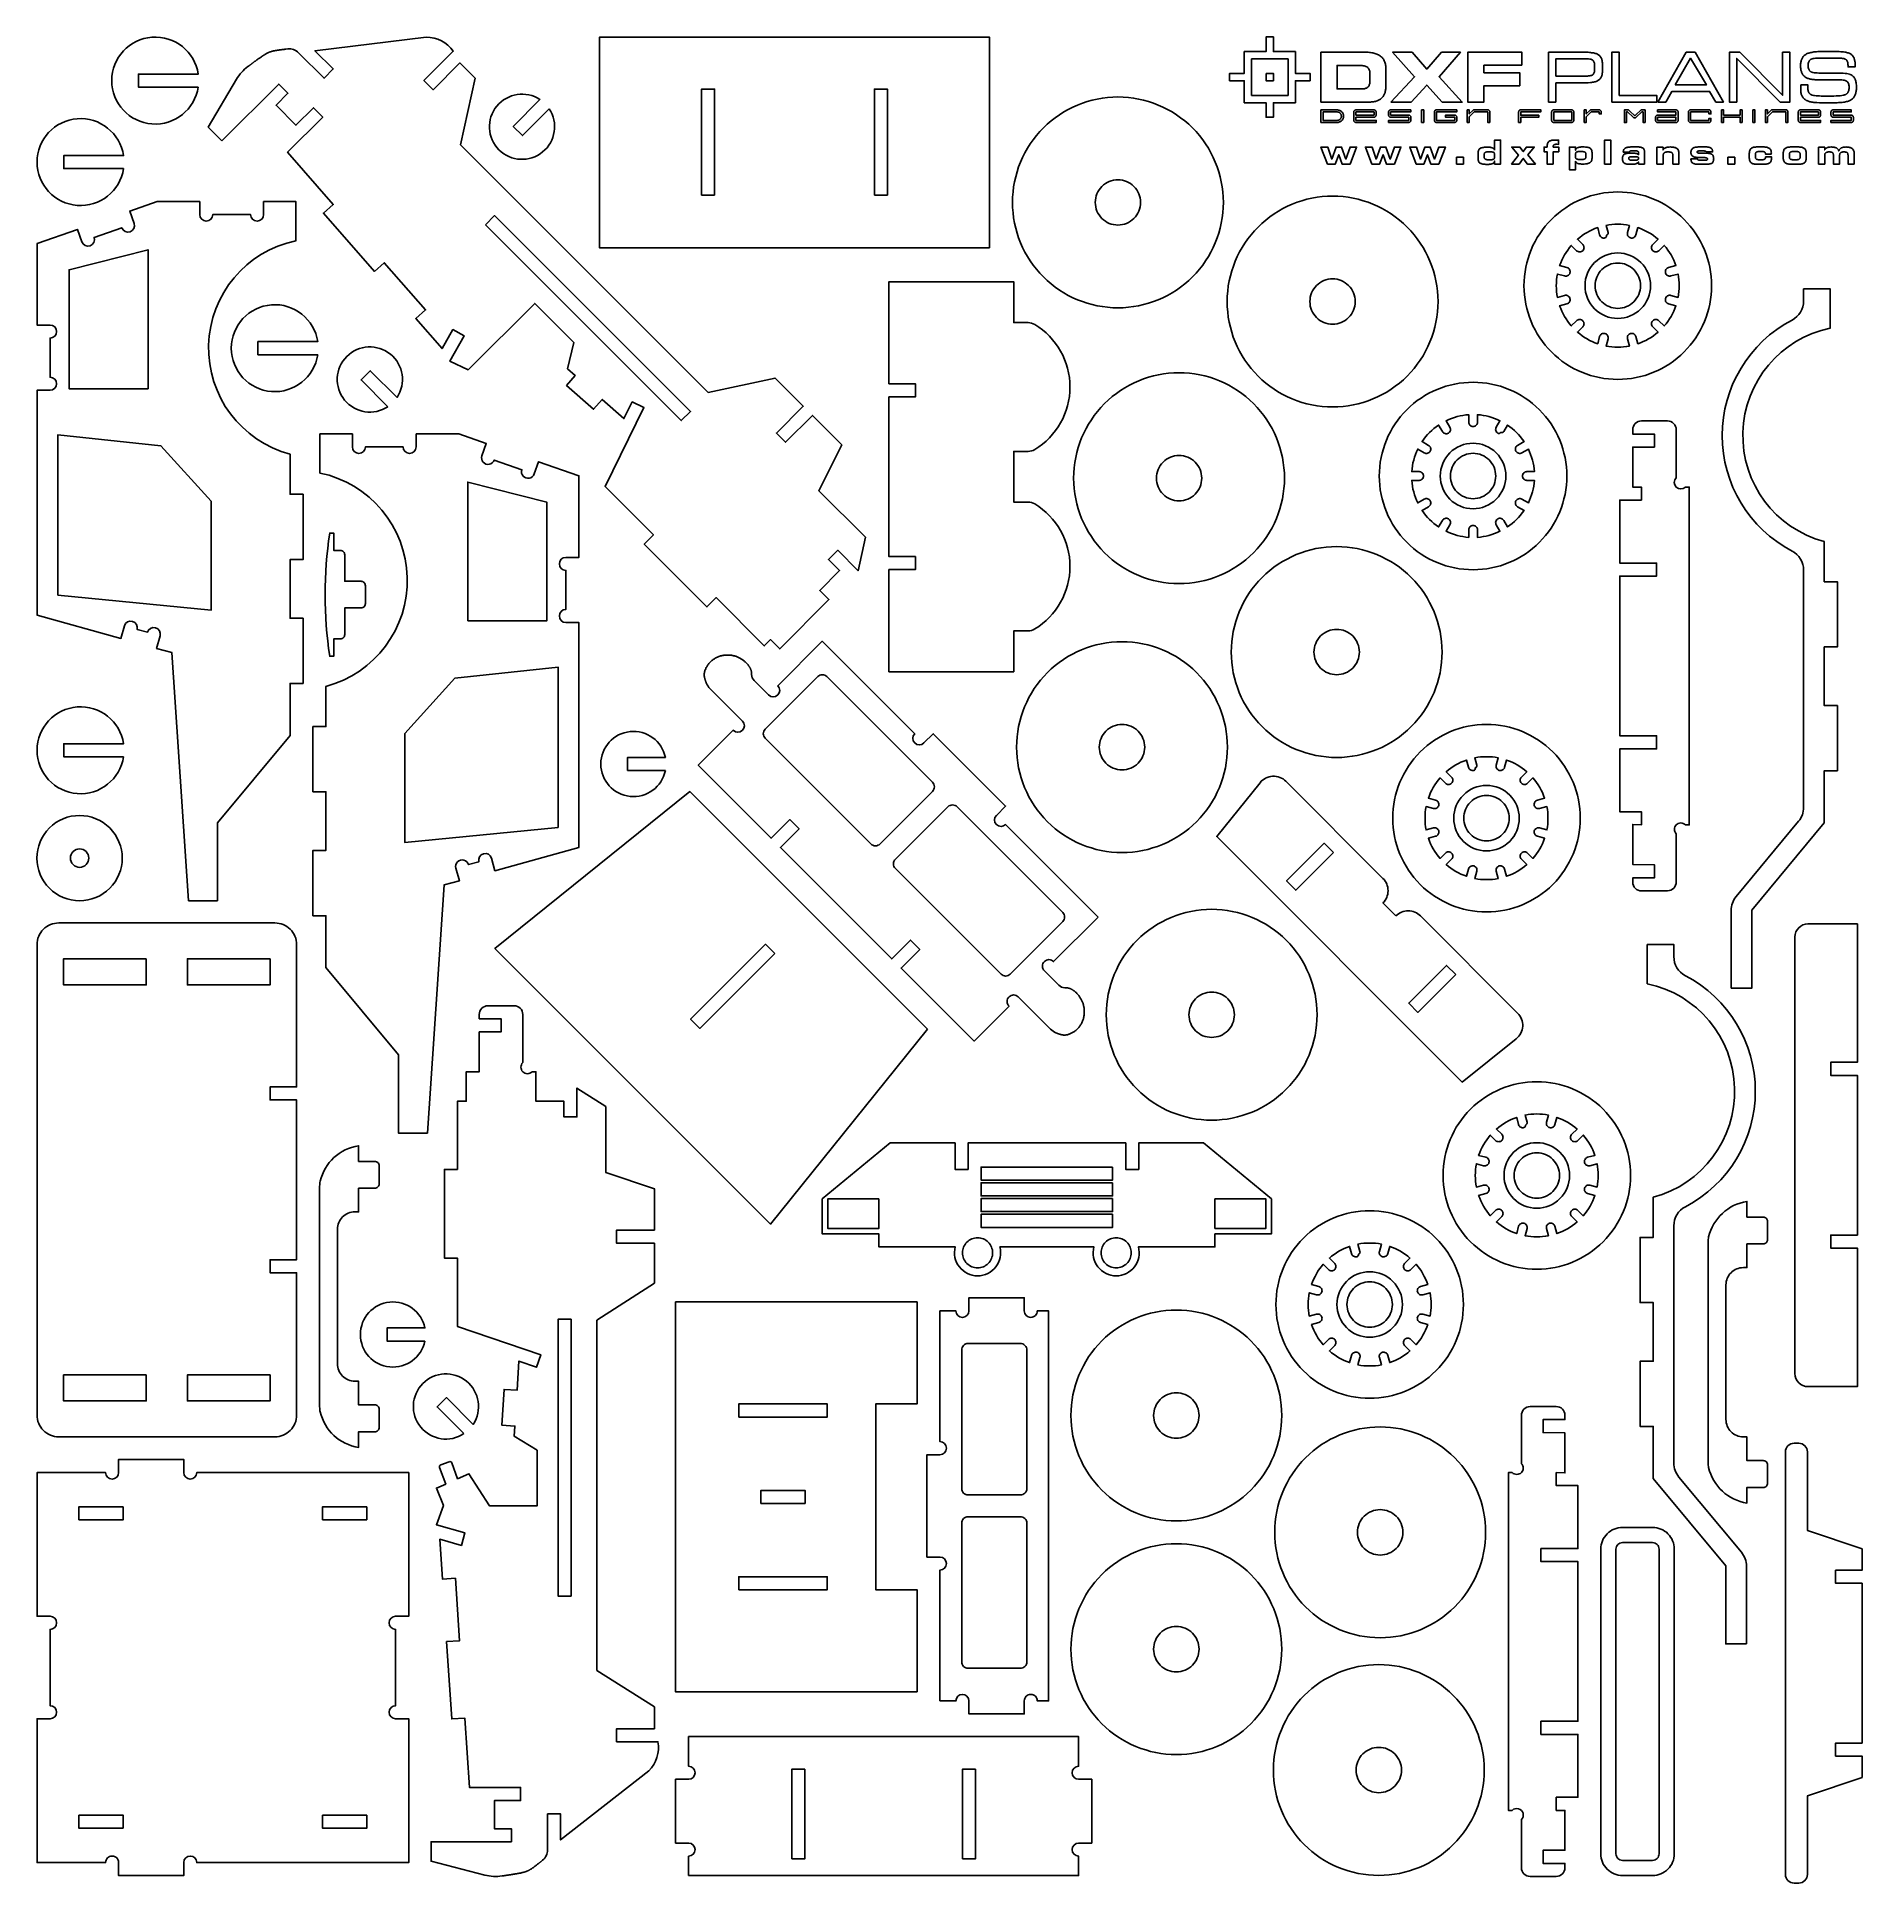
# Model space of a CAD drawing. Extents: x 18 to 858, y 13 to 863.
import ezdxf

# ---------------------------------------------------------------- set-up
doc = ezdxf.new("R2010")
doc.units = 0
doc.header["$MEASUREMENT"] = 0
for name, color, linetype in [('EXTERNAL_CUT', 62, 'CONTINUOUS'), ('HOLES', 5, 'CONTINUOUS'), ('IMPORT_-_LOGO_PADRAO', 62, 'CONTINUOUS'), ('POCKET_1MM', 3, 'CONTINUOUS')]:
    doc.layers.add(name, color=color, linetype=linetype)

msp = doc.modelspace()

# ---------------------------------------------------------------- linework, layer by layer
at = {"layer": 'EXTERNAL_CUT'}
for points in [[(92.3, 839.81), (64.79, 839.81), (64.79, 845.81), (92.3, 845.81, 0.927414), (52.52, 842.81, 0.927414)], [(103.21, 815.05), (129.34, 841.18), (133.59, 836.94), (128.08, 831.43), (137.27, 822.24), (145.32, 830.28), (149.56, 826.04), (133.37, 809.85), (154.43, 785.78), (149.92, 781.83), (173.4, 755), (177.91, 758.95), (196.9, 737.27), (192.38, 733.32), (204.48, 719.5), (209.43, 728.27), (214.65, 725.32), (208.07, 713.65), (216.53, 709.74), (247.08, 740.29), (265.14, 722.24), (262.19, 710.19), (265.73, 707.07), (261.76, 702.57), (274.15, 691.62), (278.13, 696.11), (288.15, 687.25), (291.95, 694.97), (297.33, 692.33), (279.46, 655.99), (301.69, 633.76), (297.45, 629.52), (326.31, 600.66), (330.55, 604.9), (352.72, 582.73), (355.59, 585.59), (359.83, 581.35), (382.46, 603.98), (378.21, 608.22), (387.35, 617.35), (382.24, 622.46), (386.49, 626.7), (395.88, 617.31), (399.21, 632.67), (377.78, 654.11), (388.35, 675.27), (374.88, 688.74), (362.53, 676.39), (358.29, 680.63), (370.64, 692.99), (357.67, 705.95), (326.85, 699.34), (212.95, 813.24), (219.77, 843.85), (212.7, 850.93), (200.34, 838.57), (196.1, 842.82), (209.6, 856.31, 0.25005), (197.11, 862.75), (145.99, 856.55), (154.41, 848.13), (150.17, 843.9), (138.46, 855.63, 0.228903), (133.53, 857.36), (132.57, 857.25), (132.42, 857.23), (132.26, 857.21), (132.08, 857.19), (131.89, 857.17), (131.69, 857.15), (131.49, 857.12), (131.27, 857.1), (131.05, 857.07), (130.82, 857.04), (130.58, 857.01), (130.34, 856.98), (130.1, 856.95), (129.85, 856.92), (129.61, 856.88), (129.36, 856.85), (129.12, 856.81), (128.87, 856.78), (128.63, 856.74), (128.39, 856.7), (128.16, 856.66), (127.93, 856.63), (127.71, 856.59), (127.49, 856.55), (127.28, 856.5), (127.07, 856.46), (126.86, 856.42), (126.66, 856.37), (126.46, 856.32), (126.27, 856.27), (126.07, 856.22), (125.88, 856.16), (125.69, 856.1), (125.5, 856.04), (125.31, 855.97), (125.12, 855.9), (124.93, 855.82), (124.74, 855.74), (124.55, 855.66), (124.36, 855.57), (124.17, 855.48), (123.97, 855.38), (123.77, 855.27), (123.58, 855.17), (123.38, 855.05), (123.17, 854.94), (122.97, 854.82), (122.77, 854.69), (122.56, 854.56), (122.36, 854.43), (122.15, 854.3), (121.95, 854.16), (121.74, 854.03), (121.53, 853.89), (121.33, 853.75), (121.12, 853.61), (120.92, 853.46), (120.72, 853.32), (120.51, 853.18), (120.31, 853.03), (120.11, 852.89), (119.91, 852.75), (119.72, 852.61), (119.52, 852.47), (119.33, 852.33), (119.14, 852.19), (118.95, 852.06), (118.77, 851.92), (118.59, 851.79), (118.41, 851.66), (118.24, 851.53), (118.07, 851.41), (117.9, 851.29), (117.74, 851.17), (117.59, 851.05), (117.43, 850.94), (117.29, 850.83), (117.15, 850.73), (117.01, 850.63), (116.88, 850.53), (116.76, 850.44), (116.64, 850.35), (116.53, 850.27), (116.42, 850.19), (116.32, 850.12), (116.23, 850.05), (116.14, 849.98), (116.05, 849.92), (115.97, 849.86), (115.9, 849.81), (115.83, 849.75), (115.77, 849.71), (115.71, 849.66), (115.65, 849.62), (115.6, 849.58), (115.55, 849.55), (115.51, 849.51), (115.47, 849.48), (115.43, 849.46), (115.4, 849.43), (115.17, 849.26, 0.099481), (109.91, 843.4), (96.91, 821.35)], [(253.76, 829.82), (241.44, 817.5), (237.2, 821.74), (249.52, 834.07, 0.904015), (230.65, 810.96, 0.904015)], [(515.4, 738.25, -0.414214), (466.89, 786.75, -0.414214), (515.4, 835.25, -0.414214), (563.9, 786.75, -0.414214)], [(57.92, 802.31), (30.41, 802.31), (30.41, 808.31), (57.92, 808.31, 0.927414), (18.15, 805.31, 0.927414)], [(775.85, 717.93, -0.414214), (714.84, 717.93, -0.414214), (714.84, 778.93, -0.414214), (775.85, 778.93, -0.414214)], [(87.77, 465.42), (101.14, 465.42), (101.14, 501.36), (134.54, 541.55), (134.54, 565.45), (140.54, 565.45), (140.54, 595.45), (134.54, 595.45), (134.54, 622.45), (140.54, 622.45), (140.54, 652.45), (134.54, 652.45), (134.54, 670.91, -0.790358), (137.26, 769.13), (137.26, 787.13), (122.36, 787.13), (122.36, 781.13, -1), (116.36, 781.13), (99, 781.13, -1), (93, 781.13), (93, 787.13), (73.35, 787.13), (60.77, 782.73), (62.75, 777.07, -1), (57.09, 775.09), (44.38, 770.65, -1), (38.72, 768.67), (36.74, 774.34), (18.14, 767.84), (18.14, 730.32), (24.14, 730.32, -1), (24.14, 724.32), (24.14, 706.33, -1), (24.14, 700.33), (18.14, 700.33), (18.14, 596.86), (56.75, 586.12), (58.36, 591.9, -1), (64.14, 590.29), (68.95, 588.95, -1), (74.73, 587.34), (73.12, 581.56), (80.17, 579.59)], [(614.15, 692.62, -0.414214), (565.65, 741.13, -0.414214), (614.15, 789.63, -0.414214), (662.65, 741.13, -0.414214)], [(410.02, 570.82), (467.48, 570.82), (467.48, 589.62), (474.03, 589.62, 0.137155), (477.14, 590.49, 0.563027), (477.14, 648.02, 0.137155), (474.03, 648.89), (467.48, 648.89), (467.48, 672.18), (474.03, 672.18, 0.137155), (477.14, 673.05, 0.563027), (477.14, 730.58, 0.137155), (474.03, 731.45), (467.48, 731.45), (467.48, 750.26), (410.02, 750.26), (410.02, 703.29), (422.23, 703.29), (422.23, 697.29), (410.02, 697.29), (410.02, 623.79), (422.23, 623.79), (422.23, 617.79), (410.02, 617.79)], [(147.3, 716.68), (119.79, 716.68), (119.79, 722.68), (147.3, 722.68, 0.927414), (107.52, 719.68, 0.927414)], [(797.46, 425.22), (806.96, 425.22), (806.96, 461.15), (840.36, 501.34), (840.36, 525.24), (846.36, 525.24), (846.36, 555.24), (840.36, 555.24), (840.36, 582.24), (846.36, 582.24), (846.36, 612.24), (840.36, 612.24), (840.36, 630.7, -0.790358), (843.08, 728.92), (843.08, 746.93), (830.86, 746.93), (830.86, 741.47, -0.278811), (825.51, 732.62, 0.604622), (825.51, 626.36, -0.278811), (830.86, 617.51), (830.86, 508.39, -0.175112), (828.55, 501.99), (799.77, 467.36, 0.175112), (797.46, 460.97)], [(179.52, 692.76), (167.2, 705.08), (171.44, 709.33), (183.76, 697.01, 0.904015), (160.65, 715.87, 0.904015)], [(543.52, 611.37, -0.414214), (495.02, 659.88, -0.414214), (543.52, 708.38, -0.414214), (592.02, 659.88, -0.414214)], [(678.78, 617.73, -0.414214), (635.64, 660.87, -0.414214), (678.78, 704, -0.414214), (721.91, 660.87, -0.414214)], [(197.79, 358.55), (184.42, 358.55), (184.42, 394.48), (151.02, 434.67), (151.02, 458.57), (145.02, 458.57), (145.02, 488.57), (151.02, 488.57), (151.02, 515.57), (145.02, 515.57), (145.02, 545.57), (151.02, 545.57), (151.02, 564.03, 0.790358), (148.3, 662.25), (148.3, 680.25), (163.2, 680.25), (163.2, 674.26, 1), (169.2, 674.26), (186.56, 674.26, 1), (192.56, 674.26), (192.56, 680.25), (212.21, 680.25), (224.79, 675.86), (222.81, 670.2, 1), (228.47, 668.22), (241.18, 663.78, 1), (246.84, 661.8), (248.82, 667.46), (267.42, 660.96), (267.42, 623.44), (261.42, 623.44, 1), (261.42, 617.44), (261.42, 599.46, 1), (261.42, 593.46), (267.42, 593.46), (267.42, 489.99), (228.81, 479.24), (227.2, 485.02, 1), (221.42, 483.41), (216.61, 482.07, 1), (210.83, 480.46), (212.44, 474.68), (205.39, 472.72)], [(768.23, 686.18), (756.23, 686.18, 0.414214), (752.23, 682.18), (752.23, 680.18), (762.23, 680.18), (762.23, 674.18), (752.23, 674.18), (752.23, 655.81), (756.23, 655.81), (756.23, 649.81), (746.23, 649.81), (746.23, 620.84), (763.22, 620.84), (763.22, 614.84), (746.23, 614.84), (746.23, 541.34), (763.22, 541.34), (763.22, 535.34), (746.23, 535.34), (746.23, 506.37), (756.23, 506.37), (756.23, 500.37), (752.23, 500.55), (752.23, 482.18), (762.23, 481.99), (762.23, 475.99), (752.23, 475.99), (752.23, 473.99, 0.414214), (756.23, 469.99), (768.23, 469.99, 0.414214), (772.23, 474.18), (772.23, 496.31, -0.414214), (772.23, 500.37, -0.414214), (776.47, 500.37), (778.23, 500.37), (778.23, 655.81), (776.47, 655.81, -1), (772.23, 660.05), (772.23, 682.18, 0.414214)], [(169.2, 602.15), (169.2, 610.41, 0.414214), (167.2, 612.41), (159.7, 612.41), (159.7, 624.63, 0.414214), (157.7, 626.63), (154.65, 626.63), (154.65, 634.63), (152.78, 634.63, 0.075189), (152.78, 577.93), (154.65, 577.93), (154.65, 585.93), (157.7, 585.93, 0.414214), (159.7, 587.93), (159.7, 600.15), (167.2, 600.15, 0.414214)], [(616.02, 531.37, -0.414214), (567.52, 579.88, -0.414214), (616.02, 628.38, -0.414214), (664.52, 579.88, -0.414214)], [(506.27, 457.96), (463.73, 500.5, -1), (459.49, 504.74), (463.73, 508.99), (430.42, 542.3), (426.17, 538.06, -1), (421.93, 542.3), (379.39, 584.84), (358.91, 564.36, -1), (354.67, 560.12), (348.04, 566.75, -0.19413), (346.87, 569.5), (346.87, 569.63), (346.87, 569.65), (346.86, 569.67), (346.86, 569.69), (346.86, 569.71), (346.86, 569.74), (346.86, 569.77), (346.86, 569.8), (346.86, 569.83), (346.86, 569.87), (346.86, 569.91), (346.85, 569.95), (346.85, 569.99), (346.85, 570.04), (346.84, 570.09), (346.84, 570.14), (346.84, 570.2), (346.83, 570.26), (346.83, 570.32), (346.82, 570.39), (346.81, 570.46), (346.81, 570.54), (346.8, 570.61), (346.79, 570.7), (346.78, 570.78), (346.76, 570.87), (346.75, 570.96), (346.73, 571.06), (346.7, 571.16), (346.68, 571.27), (346.65, 571.38), (346.61, 571.5), (346.57, 571.62), (346.53, 571.74), (346.48, 571.87), (346.43, 572), (346.37, 572.14), (346.3, 572.28), (346.23, 572.43), (346.15, 572.58), (346.06, 572.74), (345.97, 572.9), (345.87, 573.06), (345.76, 573.23), (345.64, 573.41), (345.52, 573.58), (345.39, 573.76), (345.25, 573.94), (345.1, 574.12), (344.95, 574.31), (344.79, 574.49), (344.62, 574.68), (344.44, 574.86), (344.26, 575.05), (344.06, 575.24), (343.86, 575.42), (343.65, 575.6), (343.44, 575.78), (343.21, 575.96), (342.98, 576.14), (342.74, 576.31), (342.49, 576.48), (342.23, 576.65), (341.97, 576.81), (341.7, 576.97), (341.42, 577.12), (341.13, 577.27), (340.84, 577.41), (340.54, 577.55), (340.23, 577.68), (339.92, 577.8), (339.6, 577.91), (339.27, 578.01), (338.94, 578.11), (338.6, 578.19), (338.26, 578.27), (337.91, 578.34), (337.55, 578.39), (337.19, 578.44), (336.82, 578.47), (336.45, 578.5), (336.07, 578.51), (335.69, 578.51), (335.31, 578.49), (334.93, 578.47), (334.54, 578.43), (334.15, 578.38), (333.77, 578.32), (333.38, 578.24), (333, 578.16), (332.62, 578.06), (332.24, 577.95), (331.87, 577.82), (331.5, 577.69), (331.14, 577.54), (330.78, 577.38), (330.43, 577.21), (330.09, 577.02), (329.75, 576.82), (329.43, 576.61), (329.12, 576.39), (328.81, 576.15), (328.52, 575.91), (328.24, 575.65), (327.96, 575.39), (327.7, 575.12), (327.46, 574.84), (327.22, 574.56), (326.99, 574.27), (326.78, 573.98), (326.58, 573.68), (326.39, 573.38), (326.21, 573.09), (326.04, 572.79), (325.89, 572.49), (325.75, 572.2), (325.63, 571.91), (325.52, 571.62), (325.42, 571.34), (325.33, 571.06), (325.26, 570.79), (325.2, 570.53), (325.16, 570.28), (325.12, 570.03), (325.1, 569.79), (325.09, 569.56), (325.08, 569.33), (325.09, 569.11), (325.1, 568.9), (325.12, 568.7), (325.14, 568.5), (325.18, 568.31), (325.21, 568.12), (325.25, 567.95), (325.29, 567.78), (325.33, 567.62), (325.38, 567.46), (325.42, 567.32), (325.47, 567.18), (325.51, 567.04), (325.55, 566.92), (325.6, 566.8), (325.63, 566.69), (325.67, 566.58), (325.71, 566.48), (325.74, 566.39), (325.77, 566.3), (325.8, 566.22), (325.83, 566.14), (325.86, 566.07), (325.88, 566.01), (325.9, 565.95), (325.93, 565.89), (325.95, 565.84), (325.97, 565.79), (325.99, 565.75), (326, 565.71), (326.02, 565.67), (326.03, 565.64), (326.04, 565.61), (326.13, 565.41, 0.096499), (327.75, 563.01), (342.65, 548.1, -1), (338.41, 543.86), (322.31, 527.76), (355.87, 494.19), (364.5, 502.82), (368.75, 498.58), (360.11, 489.95), (411.38, 438.68), (420.01, 447.32), (424.25, 443.07), (415.62, 434.44), (449.19, 400.88), (465.29, 416.98, -0.414214), (465.29, 421.22, -0.414214), (469.53, 421.22), (484.44, 406.32, 0.096499), (486.84, 404.7), (487.04, 404.61), (487.07, 404.6), (487.1, 404.59), (487.14, 404.57), (487.18, 404.56), (487.22, 404.54), (487.27, 404.52), (487.32, 404.5), (487.38, 404.47), (487.44, 404.45), (487.5, 404.43), (487.57, 404.4), (487.65, 404.37), (487.73, 404.34), (487.82, 404.31), (487.91, 404.28), (488.01, 404.24), (488.12, 404.2), (488.23, 404.17), (488.35, 404.13), (488.47, 404.08), (488.61, 404.04), (488.75, 403.99), (488.89, 403.95), (489.05, 403.9), (489.21, 403.86), (489.38, 403.82), (489.55, 403.78), (489.74, 403.75), (489.93, 403.72), (490.12, 403.69), (490.33, 403.67), (490.54, 403.66), (490.76, 403.65), (490.99, 403.66), (491.22, 403.67), (491.46, 403.69), (491.71, 403.73), (491.96, 403.77), (492.22, 403.83), (492.49, 403.9), (492.77, 403.99), (493.05, 404.09), (493.34, 404.2), (493.63, 404.32), (493.92, 404.46), (494.22, 404.61), (494.51, 404.78), (494.81, 404.96), (495.11, 405.15), (495.4, 405.35), (495.7, 405.56), (495.99, 405.79), (496.27, 406.03), (496.55, 406.27), (496.82, 406.54), (497.08, 406.81), (497.34, 407.09), (497.58, 407.38), (497.82, 407.69), (498.04, 408), (498.25, 408.32), (498.45, 408.66), (498.64, 409), (498.81, 409.35), (498.97, 409.71), (499.12, 410.07), (499.25, 410.44), (499.38, 410.81), (499.49, 411.19), (499.59, 411.57), (499.67, 411.95), (499.75, 412.34), (499.81, 412.73), (499.86, 413.11), (499.9, 413.5), (499.92, 413.88), (499.93, 414.26), (499.94, 414.64), (499.93, 415.02), (499.9, 415.39), (499.87, 415.76), (499.82, 416.12), (499.77, 416.48), (499.7, 416.83), (499.62, 417.17), (499.54, 417.51), (499.44, 417.84), (499.34, 418.17), (499.23, 418.49), (499.1, 418.8), (498.98, 419.11), (498.84, 419.41), (498.7, 419.7), (498.55, 419.99), (498.4, 420.27), (498.24, 420.54), (498.08, 420.81), (497.91, 421.06), (497.74, 421.31), (497.57, 421.55), (497.39, 421.78), (497.21, 422.01), (497.03, 422.22), (496.85, 422.43), (496.67, 422.63), (496.48, 422.83), (496.29, 423.01), (496.11, 423.19), (495.92, 423.36), (495.74, 423.52), (495.55, 423.67), (495.37, 423.82), (495.19, 423.96), (495.01, 424.09), (494.84, 424.21), (494.66, 424.33), (494.49, 424.44), (494.33, 424.54), (494.17, 424.63), (494.01, 424.72), (493.86, 424.8), (493.71, 424.87), (493.57, 424.94), (493.43, 425), (493.3, 425.05), (493.17, 425.1), (493.05, 425.15), (492.93, 425.18), (492.81, 425.22), (492.7, 425.25), (492.59, 425.27), (492.49, 425.3), (492.39, 425.32), (492.3, 425.33), (492.21, 425.35), (492.12, 425.36), (492.04, 425.37), (491.96, 425.38), (491.89, 425.38), (491.82, 425.39), (491.75, 425.4), (491.69, 425.4), (491.63, 425.41), (491.57, 425.41), (491.52, 425.41), (491.47, 425.42), (491.42, 425.42), (491.38, 425.42), (491.34, 425.43), (491.3, 425.43), (491.26, 425.43), (491.23, 425.43), (491.2, 425.43), (491.17, 425.43), (491.14, 425.43), (491.12, 425.43), (491.1, 425.43), (491.08, 425.44), (491.06, 425.44), (490.93, 425.44, -0.19413), (488.18, 426.61), (481.55, 433.24, -0.414214), (481.55, 437.48, -0.414214), (485.79, 437.48)], [(517.27, 487.62, -0.414214), (468.77, 536.13, -0.414214), (517.27, 584.63, -0.414214), (565.77, 536.13, -0.414214)], [(57.92, 531.68), (30.41, 531.68), (30.41, 537.68), (57.92, 537.68, 0.927414), (18.15, 534.68, 0.927414)], [(715.46, 472.94, -0.414214), (654.46, 472.94, -0.414214), (654.46, 533.94, -0.414214), (715.46, 533.94, -0.414214)], [(307.2, 525.38), (289.78, 525.38), (289.78, 531.38), (307.2, 531.38, 0.904015), (277.52, 528.38, 0.904015)], [(643.31, 458.45), (637.33, 464.43, 0.414214), (637.33, 475.74), (592.66, 520.41, 0.446654), (580.77, 519.76), (560.87, 494.95), (673.83, 381.99), (698.63, 401.89, 0.446654), (699.29, 413.79), (654.62, 458.45, 0.414214)], [(51.59, 471.18, -0.414214), (23.84, 471.18, -0.414214), (23.84, 498.94, -0.414214), (51.59, 498.94, -0.414214)], [(558.52, 364.5, -0.414214), (510.02, 413, -0.414214), (558.52, 461.5, -0.414214), (607.02, 413, -0.414214)], [(127.56, 455.25), (28.14, 455.25, 0.414214), (18.14, 445.25), (18.14, 228.82, 0.414214), (28.14, 218.82), (127.56, 218.82, 0.414214), (137.56, 228.82), (137.56, 294.29), (125.35, 294.29), (125.35, 300.29), (137.56, 300.29), (137.56, 373.79), (125.35, 373.79), (125.35, 379.79), (137.56, 379.79), (137.56, 445.25, 0.414214)], [(855.56, 454.8), (832.85, 454.8, 0.414214), (826.85, 448.8), (826.85, 247.92, 0.414214), (832.85, 241.92), (855.56, 241.92), (855.56, 305.61), (843.36, 305.61), (843.36, 311.61), (855.56, 311.61), (855.56, 385.11), (843.36, 385.11), (843.36, 391.11), (855.56, 391.11)], [(804.55, 123.55), (795.05, 123.55), (795.05, 159.48), (761.64, 199.67), (761.64, 223.57), (755.64, 223.57), (755.64, 253.57), (761.64, 253.57), (761.64, 280.57), (755.64, 280.57), (755.64, 310.57), (761.64, 310.57), (761.64, 329.03, 0.790358), (758.93, 427.25), (758.93, 445.25), (771.14, 445.25), (771.14, 439.8, 0.278811), (776.5, 430.95, -0.604622), (776.5, 324.69, 0.278811), (771.14, 315.84), (771.14, 206.72, 0.175112), (773.45, 200.32), (802.24, 165.69, -0.175112), (804.55, 159.3)], [(299.52, 65.15, 0.25005), (303.8, 78.53), (284.72, 78.53), (284.72, 84.53), (302.19, 84.53), (302.19, 94.54), (275.72, 111.36), (275.72, 272.44), (302.19, 289.56), (302.19, 307.89), (284.72, 307.89), (284.72, 313.89), (302.19, 313.89), (302.19, 332.95), (279.75, 340.43), (279.75, 370.75), (266.52, 379.25), (266.52, 365.97), (260.52, 365.97), (260.52, 373.19), (247.61, 373.19), (247.61, 386.76), (245.85, 386.76, -0.414214), (241.61, 386.76, -0.414214), (241.61, 391), (241.61, 413.13, 0.414214), (237.61, 417.13), (225.61, 417.13, 0.414214), (221.61, 413.13), (221.61, 411.13), (231.61, 411.13), (231.61, 405.13), (221.61, 405.13), (221.61, 386.76), (215.61, 386.76), (215.61, 373.19), (211.56, 373.19), (211.56, 341.83), (205.56, 341.83), (205.56, 301.01), (211.56, 301.01), (211.56, 269.58), (249.89, 256.53), (247.95, 250.85), (239.81, 253.62), (238.98, 240.27), (232.99, 240.64), (231.97, 224.13), (237.96, 223.76), (237.67, 219.04), (248.27, 212.61), (248.27, 187.08), (226.23, 187.08), (216.86, 201.82), (211.64, 199.51), (208.96, 206.78, 0.414214), (207.67, 207.37), (203.92, 205.99, 0.414214), (203.33, 204.7), (206.14, 197.07), (201.91, 195.19), (205.12, 187.24), (201.85, 178.32), (214.99, 174.66), (213.38, 168.88), (203.44, 171.65), (204.66, 153.33), (210.65, 153.73), (212.56, 124.97), (206.57, 124.57), (208.94, 89), (214.92, 89.4), (217.05, 57.48), (240.58, 57.48), (240.58, 51.48), (228.57, 51.48), (228.57, 38.48), (236.36, 38.48), (236.36, 32.48), (199.4, 32.48), (199.4, 23.57), (224.18, 17.17, 0.099481), (232.05, 16.75), (232.33, 16.79), (232.37, 16.79), (232.41, 16.8), (232.46, 16.81), (232.52, 16.81), (232.58, 16.82), (232.64, 16.83), (232.71, 16.84), (232.78, 16.85), (232.86, 16.87), (232.95, 16.88), (233.04, 16.89), (233.14, 16.91), (233.24, 16.92), (233.35, 16.94), (233.47, 16.95), (233.59, 16.97), (233.72, 16.99), (233.86, 17.01), (234, 17.03), (234.16, 17.06), (234.32, 17.08), (234.48, 17.11), (234.66, 17.13), (234.84, 17.16), (235.02, 17.19), (235.22, 17.22), (235.41, 17.25), (235.62, 17.28), (235.83, 17.31), (236.04, 17.34), (236.26, 17.38), (236.48, 17.41), (236.7, 17.45), (236.93, 17.48), (237.16, 17.52), (237.39, 17.56), (237.63, 17.6), (237.87, 17.63), (238.11, 17.67), (238.35, 17.71), (238.6, 17.76), (238.84, 17.8), (239.09, 17.84), (239.33, 17.88), (239.58, 17.93), (239.82, 17.98), (240.06, 18.02), (240.31, 18.07), (240.55, 18.12), (240.79, 18.17), (241.02, 18.22), (241.26, 18.28), (241.49, 18.34), (241.72, 18.39), (241.95, 18.45), (242.17, 18.51), (242.38, 18.58), (242.6, 18.64), (242.81, 18.71), (243.01, 18.78), (243.21, 18.86), (243.4, 18.93), (243.59, 19.01), (243.78, 19.09), (243.96, 19.17), (244.14, 19.26), (244.32, 19.35), (244.5, 19.44), (244.67, 19.54), (244.85, 19.64), (245.02, 19.74), (245.2, 19.84), (245.38, 19.95), (245.55, 20.07), (245.73, 20.19), (245.91, 20.31), (246.09, 20.43), (246.28, 20.56), (246.47, 20.7), (246.66, 20.83), (246.85, 20.98), (247.05, 21.12), (247.25, 21.27), (247.45, 21.42), (247.65, 21.57), (247.84, 21.72), (248.04, 21.87), (248.23, 22.02), (248.43, 22.16), (248.61, 22.31), (248.79, 22.45), (248.97, 22.59), (249.14, 22.73), (249.31, 22.85), (249.46, 22.98), (249.61, 23.1), (249.75, 23.21), (249.88, 23.31), (250, 23.4), (250.75, 24, 0.228903), (253.02, 28.71), (253.01, 45.29), (259, 45.29), (259, 33.38)], [(738.59, 308.56, -0.414214), (677.59, 308.56, -0.414214), (677.59, 369.56, -0.414214), (738.59, 369.56, -0.414214)], [(175.53, 223.14), (175.53, 231.49, 0.414214), (173.53, 233.49), (166.03, 233.49), (166.03, 244.38), (164.37, 244.38, -0.414214), (156.37, 252.38), (156.37, 314.29, -0.414214), (164.37, 322.29), (166.03, 322.29), (166.03, 333.19), (173.53, 333.19, 0.414214), (175.53, 335.19), (175.53, 343.53, 0.414214), (173.53, 345.53), (166.03, 345.53), (166.03, 352.74, 0.304566), (148.41, 336.41, 0.058108), (148.15, 334.11), (148.15, 232.57, 0.058108), (148.41, 230.27, 0.304566), (166.03, 213.94), (166.03, 221.14), (173.53, 221.14, 0.414214)], [(554.83, 354), (586.03, 328.28), (586.03, 312.16), (560, 312.16), (560, 306.16), (524.85, 306.16, -0.491191), (514.6, 292.88, -0.491191), (504.34, 306.16), (461.09, 306.16, -0.491191), (450.83, 292.88, -0.491191), (440.57, 306.16), (405.43, 306.16), (405.43, 312.16), (379.39, 312.16), (379.39, 328.28), (410.6, 354), (440.46, 354), (440.46, 341.8), (446.46, 341.8), (446.46, 354), (518.96, 354), (518.96, 341.8), (524.96, 341.8), (524.96, 354)], [(661.71, 249.19, -0.414214), (600.71, 249.19, -0.414214), (600.71, 310.19, -0.414214), (661.71, 310.19, -0.414214)], [(814.28, 317.91), (814.28, 309.56, -0.414214), (812.28, 307.56), (804.78, 307.56), (804.78, 296.67), (803.12, 296.67, 0.414214), (795.12, 288.67), (795.12, 226.76, 0.414214), (803.12, 218.76), (804.78, 218.76), (804.78, 207.86), (812.28, 207.86, -0.414214), (814.28, 205.86), (814.28, 197.52, -0.414214), (812.28, 195.52), (804.78, 195.52), (804.78, 188.32, -0.304566), (787.16, 204.64, -0.058108), (786.89, 206.95), (786.89, 308.48, -0.058108), (787.16, 310.78, -0.304566), (804.78, 327.11), (804.78, 319.91), (812.28, 319.91, -0.414214)], [(196.58, 262.88), (179.15, 262.88), (179.15, 268.88), (196.58, 268.88, 0.904015), (166.9, 265.88, 0.904015)], [(433.52, 97.32), (440.84, 97.32, -1), (446.84, 97.32), (446.84, 91.32), (472.3, 91.32), (472.3, 97.32, -0.414214), (475.3, 100.32, -0.414214), (478.3, 97.32), (483.52, 97.32), (483.52, 276.76), (478.3, 276.76, -0.414214), (475.3, 273.76, -0.414214), (472.3, 276.76), (472.3, 282.76), (446.84, 282.76), (446.84, 276.76, -1), (440.84, 276.76), (433.52, 276.76), (433.52, 216.59, -1), (433.52, 210.59), (427.52, 210.59), (427.52, 163.48), (433.52, 163.48, -1), (433.52, 157.48)], [(542.27, 180.12, -0.414214), (493.77, 228.63, -0.414214), (542.27, 277.13, -0.414214), (590.77, 228.63, -0.414214)], [(446.52, 192.04), (470.52, 192.04, 0.414214), (473.52, 195.04), (473.52, 258.76, 0.414214), (470.52, 261.76), (446.52, 261.76, 0.414214), (443.52, 258.76), (443.52, 195.04, 0.414214)], [(214.52, 220.26), (202.2, 232.58), (206.44, 236.83), (218.76, 224.51, 0.904015), (195.65, 243.37, 0.904015)], [(705.02, 16.57), (717.02, 16.57, 0.414214), (721.02, 20.57), (721.02, 22.57), (711.02, 22.57), (711.02, 28.57), (721.02, 28.57), (721.02, 46.94), (717.02, 46.94), (717.02, 52.94), (727.02, 52.94), (727.02, 81.91), (710.02, 81.91), (710.02, 87.91), (727.02, 87.91), (727.02, 161.41), (710.02, 161.41), (710.02, 167.41), (727.02, 167.41), (727.02, 196.38), (717.02, 196.38), (717.02, 202.38), (721.02, 202.19), (721.02, 220.57), (711.02, 220.76), (711.02, 226.76), (721.02, 226.76), (721.02, 228.76, 0.414214), (717.02, 232.75), (705.02, 232.75, 0.414214), (701.02, 228.57), (701.02, 206.44, -0.414214), (701.02, 202.38, -0.414214), (696.78, 202.38), (695.02, 202.38), (695.02, 46.94), (696.78, 46.94, -1), (701.02, 42.7), (701.02, 20.57, 0.414214)], [(670.32, 140.58, -0.414214), (601.73, 140.58, -0.414214), (601.73, 209.17, -0.414214), (670.32, 209.17, -0.414214)], [(828.61, 215.86), (826.47, 215.86, 0.414214), (822.47, 211.86), (822.47, 17.49, 0.414214), (826.47, 13.49), (828.61, 13.49, 0.414214), (832.61, 17.49), (832.61, 53.58), (857.74, 62.11), (857.74, 71.92), (845.53, 71.92), (845.53, 77.92), (857.74, 77.92), (857.74, 151.42), (845.53, 151.42), (845.53, 157.42), (857.74, 157.42), (857.74, 167.24), (832.61, 175.77), (832.61, 211.86, 0.414214)], [(189.12, 202.38), (91.65, 202.38, -1), (85.65, 202.38), (85.65, 208.38), (55.67, 208.38), (55.67, 202.38, -1), (49.67, 202.38), (18.14, 202.38), (18.14, 136.22), (24.14, 136.22, -1), (24.14, 130.22), (24.14, 95.1, -1), (24.14, 89.1), (18.14, 89.1), (18.14, 22.94), (49.67, 22.94, -0.414214), (52.67, 25.94, -0.414214), (55.67, 22.94), (55.67, 16.94), (85.65, 16.94), (85.65, 22.94, -1), (91.65, 22.94), (189.12, 22.94), (189.12, 89.1), (183.12, 89.1, -1), (183.12, 95.1), (183.12, 130.22, -1), (183.12, 136.22), (189.12, 136.22)], [(446.52, 112.32), (470.52, 112.32, 0.414214), (473.52, 115.32), (473.52, 179.04, 0.414214), (470.52, 182.04), (446.52, 182.04, 0.414214), (443.52, 179.04), (443.52, 115.32, 0.414214)], [(737.52, 167.13), (737.52, 26.95, 0.414214), (747.52, 16.95), (761.36, 16.95, 0.414214), (771.36, 26.95), (771.36, 167.13, 0.414214), (761.36, 177.13), (747.52, 177.13, 0.414214)], [(542.27, 72.62, -0.414214), (493.77, 121.13, -0.414214), (542.27, 169.63, -0.414214), (590.77, 121.13, -0.414214)], [(635.4, 17, -0.414214), (586.9, 65.5, -0.414214), (635.4, 114, -0.414214), (683.9, 65.5, -0.414214)], [(317.9, 16.97), (317.9, 25.87, 1), (317.9, 31.87), (311.89, 31.87), (311.89, 61.23), (317.9, 61.23, 1), (317.9, 67.23), (317.9, 80.88), (497.33, 80.88), (497.33, 67.23, 1), (497.33, 61.23), (503.33, 61.23), (503.33, 31.87), (497.33, 31.87, 1), (497.33, 25.87), (497.33, 16.97)]]:
    msp.add_lwpolyline(points, format="xyb", close=True, dxfattribs=at)
for points in [[(456.33, 765.85), (276.89, 765.85), (276.89, 862.75), (456.33, 862.75)], [(427.76, 406.35), (355.64, 316.65), (228.76, 443.53), (318.46, 515.65)], [(422.98, 101.44), (311.89, 101.44), (311.89, 280.88), (422.98, 280.88), (422.98, 233.91), (403.95, 233.91), (403.95, 148.41), (422.98, 148.41)]]:
    msp.add_lwpolyline(points, close=True, dxfattribs=at)
at = {"layer": 'HOLES'}
for points in [[(329.86, 790.08), (323.86, 790.08), (323.86, 838.9), (329.86, 838.9)], [(403.36, 790.08), (403.36, 838.9), (409.36, 838.9), (409.36, 790.08)], [(224.43, 776.43), (314.52, 686.33), (318.77, 690.58), (228.67, 780.67)], [(69.24, 701.04), (32.9, 701.04), (32.9, 755.77), (69.24, 764.95)], [(27.65, 606.06), (27.65, 679.79), (75.15, 674.77), (98.18, 649.34), (98.18, 599.1)], [(216.32, 594.17), (252.66, 594.17), (252.66, 648.89), (216.32, 658.08)], [(257.92, 499.18), (257.92, 572.91), (210.41, 567.89), (187.38, 542.47), (187.38, 492.22)], [(614.56, 487.65), (610.32, 491.9), (592.96, 474.54), (597.21, 470.3)], [(357.51, 441.16), (353.27, 445.4), (318.83, 410.96), (323.07, 406.72)], [(68.35, 438.76), (68.35, 426.75), (30.35, 426.75), (30.35, 438.76)], [(125.35, 438.76), (125.35, 426.75), (87.35, 426.75), (87.35, 438.76)], [(670.78, 431.44), (653.42, 414.09), (649.18, 418.33), (666.53, 435.68)], [(263.81, 145.51), (263.81, 272.92), (257.81, 272.92), (257.81, 145.51)], [(68.35, 247.32), (30.35, 247.32), (30.35, 235.32), (68.35, 235.32)], [(125.35, 247.32), (87.35, 247.32), (87.35, 235.32), (125.35, 235.32)], [(340.96, 227.91), (340.96, 233.91), (381.66, 233.91), (381.66, 227.91)], [(351.18, 188.16), (371.44, 188.16), (371.44, 194.16), (351.18, 194.16)], [(57.78, 186.64), (57.78, 180.64), (37.44, 180.64), (37.44, 186.64)], [(169.83, 186.64), (149.48, 186.64), (149.48, 180.64), (169.83, 180.64)], [(340.96, 148.41), (340.96, 154.41), (381.66, 154.41), (381.66, 148.41)], [(365.36, 24.63), (365.36, 65.89), (371.36, 65.89), (371.36, 24.63)], [(443.86, 24.63), (449.86, 24.63), (449.86, 65.89), (443.86, 65.89)], [(57.78, 38.68), (37.44, 38.68), (37.44, 44.68), (57.78, 44.68)], [(169.83, 44.68), (169.83, 38.68), (149.48, 38.68), (149.48, 44.68)]]:
    msp.add_lwpolyline(points, close=True, dxfattribs=at)
for points in [[(515.4, 776.31, -0.414214), (504.96, 786.75, -0.414214), (515.4, 797.19, -0.414214), (525.84, 786.75, -0.414214)], [(752.73, 741.05, -0.414214), (737.96, 741.05, -0.414214), (737.96, 755.81, -0.414214), (752.73, 755.81, -0.414214)], [(614.15, 730.69, -0.414214), (603.71, 741.13, -0.414214), (614.15, 751.57, -0.414214), (624.59, 741.13, -0.414214)], [(678.78, 650.43, -0.414214), (668.34, 660.87, -0.414214), (678.78, 671.31, -0.414214), (689.22, 660.87, -0.414214)], [(543.52, 649.44, -0.414214), (533.08, 659.88, -0.414214), (543.52, 670.32, -0.414214), (553.96, 659.88, -0.414214)], [(616.02, 569.44, -0.414214), (605.58, 579.88, -0.414214), (616.02, 590.32, -0.414214), (626.46, 579.88, -0.414214)], [(430.1, 519.99), (381.51, 568.58, 0.414214), (377.27, 568.58), (353.12, 544.43, 0.414214), (353.12, 540.19), (401.72, 491.6, 0.414214), (405.96, 491.6), (430.1, 515.75, 0.414214)], [(517.27, 525.69, -0.414214), (506.83, 536.13, -0.414214), (517.27, 546.57, -0.414214), (527.71, 536.13, -0.414214)], [(692.35, 496.05, -0.414214), (677.58, 496.05, -0.414214), (677.58, 510.82, -0.414214), (692.35, 510.82, -0.414214)], [(490.01, 460.08), (441.42, 508.68, 0.414214), (437.18, 508.68), (413.03, 484.53, 0.414214), (413.03, 480.29), (461.62, 431.69, 0.414214), (465.86, 431.69), (490.01, 455.84, 0.414214)], [(40.71, 482.06, -0.414214), (34.72, 482.06, -0.414214), (34.72, 488.06, -0.414214), (40.71, 488.06, -0.414214)], [(558.52, 402.56, -0.414214), (548.08, 413, -0.414214), (558.52, 423.44, -0.414214), (568.96, 413, -0.414214)], [(715.47, 331.68, -0.414214), (700.71, 331.68, -0.414214), (700.71, 346.44, -0.414214), (715.47, 346.44, -0.414214)], [(638.6, 272.3, -0.414214), (623.83, 272.3, -0.414214), (623.83, 287.07, -0.414214), (638.6, 287.07, -0.414214)], [(542.27, 218.19, -0.414214), (531.83, 228.63, -0.414214), (542.27, 239.07, -0.414214), (552.71, 228.63, -0.414214)], [(643.41, 167.49, -0.414214), (628.64, 167.49, -0.414214), (628.64, 182.26, -0.414214), (643.41, 182.26, -0.414214)], [(744.52, 167.13), (744.52, 26.95, 0.414214), (747.52, 23.95), (761.36, 23.95, 0.414214), (764.36, 26.95), (764.36, 167.13, 0.414214), (761.36, 170.13), (747.52, 170.13, 0.414214)], [(542.27, 110.69, -0.414214), (531.83, 121.13, -0.414214), (542.27, 131.57, -0.414214), (552.71, 121.13, -0.414214)], [(635.4, 55.06, -0.414214), (624.96, 65.5, -0.414214), (635.4, 75.94, -0.414214), (645.84, 65.5, -0.414214)]]:
    msp.add_lwpolyline(points, format="xyb", close=True, dxfattribs=at)
at = {"layer": 'IMPORT_-_LOGO_PADRAO'}
for points in [[(573.5, 856.16), (573.5, 846.07), (566.78, 846.07), (566.78, 842.71), (573.5, 842.71), (573.5, 832.62), (583.59, 832.62), (583.59, 825.89), (586.95, 825.89), (586.95, 832.62), (597.04, 832.62), (597.04, 842.71), (603.77, 842.71), (603.77, 846.07), (597.04, 846.07), (597.04, 856.16), (586.95, 856.16), (586.95, 862.89), (583.59, 862.89), (583.59, 856.16)], [(576.87, 852.8), (583.59, 852.8), (586.95, 852.8), (593.68, 852.8), (593.68, 846.07), (593.68, 842.71), (593.68, 835.98), (586.95, 835.98), (583.59, 835.98), (576.87, 835.98), (576.87, 842.71), (576.87, 846.07)], [(628.64, 855.87), (608.81, 855.87), (608.81, 832.91), (630.63, 832.91), (631.14, 832.91), (631.63, 832.93), (632.11, 832.97), (632.57, 833.02), (633.01, 833.08), (633.43, 833.16), (633.84, 833.25), (634.23, 833.35), (634.6, 833.47), (634.96, 833.61), (635.29, 833.75), (635.62, 833.92), (635.92, 834.09), (636.2, 834.28), (636.47, 834.49), (636.72, 834.7), (636.96, 834.94), (637.18, 835.19), (637.38, 835.45), (637.57, 835.74), (637.75, 836.03), (637.91, 836.35), (638.05, 836.68), (638.18, 837.02), (638.3, 837.39), (638.39, 837.76), (638.48, 838.16), (638.55, 838.57), (638.6, 839), (638.64, 839.44), (638.66, 839.9), (638.67, 840.37), (638.67, 848.07), (638.66, 848.57), (638.63, 849.05), (638.58, 849.51), (638.52, 849.96), (638.43, 850.39), (638.33, 850.8), (638.21, 851.2), (638.07, 851.58), (637.91, 851.94), (637.73, 852.29), (637.53, 852.61), (637.31, 852.92), (637.08, 853.22), (636.82, 853.5), (636.55, 853.76), (636.25, 854), (635.94, 854.23), (635.61, 854.44), (635.25, 854.64), (634.87, 854.82), (634.48, 854.99), (634.05, 855.14), (633.61, 855.28), (633.15, 855.41), (632.66, 855.52), (632.15, 855.61), (631.62, 855.69), (631.07, 855.76), (630.49, 855.81), (629.9, 855.84), (629.28, 855.87)], [(626.56, 849.75), (627.16, 849.74), (627.71, 849.7), (628.23, 849.64), (628.7, 849.54), (629.13, 849.42), (629.51, 849.28), (629.86, 849.11), (630.16, 848.9), (630.42, 848.68), (630.65, 848.42), (630.84, 848.14), (631, 847.82), (631.12, 847.47), (631.21, 847.1), (631.26, 846.69), (631.28, 846.26), (631.28, 842.31), (631.26, 841.88), (631.22, 841.49), (631.15, 841.12), (631.05, 840.78), (630.92, 840.47), (630.76, 840.2), (630.58, 839.95), (630.36, 839.73), (630.12, 839.54), (629.84, 839.38), (629.52, 839.24), (629.17, 839.13), (628.78, 839.04), (628.36, 838.98), (627.9, 838.94), (627.41, 838.93), (616.2, 838.93), (616.2, 849.75)], [(640.95, 832.91), (650.24, 832.91), (657.48, 840.75), (664.62, 832.91), (673.83, 832.91), (663.15, 844.57), (672.96, 855.87), (664.32, 855.87), (657.48, 848.06), (650.71, 855.87), (641.77, 855.87), (651.9, 844.57)], [(701.27, 849.82), (701.27, 855.87), (676.35, 855.87), (676.35, 832.91), (683.74, 832.91), (683.74, 840.4), (700.26, 840.4), (700.26, 846.4), (683.74, 846.4), (683.74, 849.82)], [(716.9, 832.91), (716.9, 841.72), (729.27, 841.72), (730.57, 841.74), (731.76, 841.8), (732.83, 841.89), (733.32, 841.95), (733.79, 842.02), (734.22, 842.1), (734.63, 842.19), (735.01, 842.29), (735.37, 842.4), (735.69, 842.51), (735.99, 842.64), (736.25, 842.77), (736.49, 842.92), (736.71, 843.08), (736.92, 843.25), (737.11, 843.44), (737.28, 843.64), (737.44, 843.86), (737.59, 844.1), (737.73, 844.35), (737.85, 844.62), (737.95, 844.9), (738.05, 845.2), (738.12, 845.51), (738.19, 845.84), (738.24, 846.19), (738.27, 846.55), (738.29, 846.92), (738.3, 847.32), (738.3, 850.26), (738.29, 850.65), (738.27, 851.02), (738.24, 851.38), (738.19, 851.73), (738.12, 852.05), (738.04, 852.37), (737.95, 852.67), (737.85, 852.95), (737.73, 853.22), (737.59, 853.47), (737.44, 853.7), (737.28, 853.93), (737.1, 854.13), (736.91, 854.32), (736.7, 854.5), (736.48, 854.66), (736.24, 854.8), (735.98, 854.94), (735.68, 855.07), (735.36, 855.19), (735, 855.3), (734.62, 855.4), (734.22, 855.49), (733.78, 855.57), (733.31, 855.64), (732.82, 855.7), (732.3, 855.76), (731.75, 855.8), (730.57, 855.86), (729.27, 855.87), (713.5, 855.87), (713.5, 832.91)], [(716.9, 844.83), (716.9, 852.83), (730.07, 852.83), (730.76, 852.82), (731.39, 852.79), (731.95, 852.74), (732.46, 852.67), (732.9, 852.58), (733.27, 852.47), (733.59, 852.34), (733.72, 852.26), (733.84, 852.18), (733.94, 852.1), (734.04, 852), (734.13, 851.89), (734.22, 851.77), (734.37, 851.49), (734.49, 851.16), (734.59, 850.79), (734.66, 850.37), (734.7, 849.9), (734.71, 849.38), (734.71, 848.32), (734.7, 847.79), (734.66, 847.32), (734.59, 846.89), (734.49, 846.51), (734.37, 846.18), (734.22, 845.9), (734.13, 845.77), (734.04, 845.66), (733.94, 845.56), (733.84, 845.47), (733.72, 845.4), (733.58, 845.32), (733.27, 845.19), (732.89, 845.08), (732.45, 844.99), (731.95, 844.92), (731.39, 844.87), (730.76, 844.84), (730.07, 844.83)], [(742.61, 832.91), (763.29, 832.91), (763.29, 835.97), (746.02, 835.97), (746.02, 855.87), (742.61, 855.87)], [(763.78, 832.91), (767.43, 832.91), (770.27, 837.83), (787.62, 837.83), (790.53, 832.91), (793.96, 832.91), (780.88, 855.87), (776.82, 855.87)], [(771.75, 840.78), (778.88, 853.06), (786.14, 840.78)], [(800.09, 832.91), (800.09, 853.02), (820.04, 832.91), (824.52, 832.91), (824.52, 855.87), (821.14, 855.87), (821.14, 836.08), (801.48, 855.87), (796.69, 855.87), (796.69, 832.91)], [(829.6, 840.78), (829.56, 840.48), (829.54, 840.25), (829.51, 838.82), (829.52, 838.41), (829.54, 838.01), (829.58, 837.63), (829.63, 837.27), (829.7, 836.92), (829.79, 836.58), (829.89, 836.26), (830.01, 835.96), (830.14, 835.67), (830.29, 835.39), (830.45, 835.13), (830.63, 834.89), (830.83, 834.65), (831.04, 834.44), (831.27, 834.24), (831.51, 834.05), (831.77, 833.88), (832.05, 833.71), (832.35, 833.56), (832.67, 833.42), (833.02, 833.3), (833.38, 833.18), (833.76, 833.07), (834.16, 832.98), (834.58, 832.89), (835.02, 832.82), (835.49, 832.76), (835.97, 832.71), (836.47, 832.67), (836.99, 832.64), (838.1, 832.62), (845.64, 832.62), (846.29, 832.63), (846.92, 832.64), (847.52, 832.67), (848.09, 832.72), (848.64, 832.77), (849.17, 832.84), (849.67, 832.92), (850.14, 833.01), (850.59, 833.11), (851.02, 833.23), (851.42, 833.36), (851.79, 833.5), (852.14, 833.65), (852.47, 833.81), (852.77, 833.99), (853.04, 834.18), (853.3, 834.38), (853.53, 834.6), (853.76, 834.84), (853.96, 835.1), (854.15, 835.37), (854.32, 835.67), (854.48, 835.98), (854.62, 836.31), (854.74, 836.66), (854.85, 837.02), (854.94, 837.41), (855.01, 837.81), (855.07, 838.24), (855.11, 838.68), (855.13, 839.14), (855.14, 839.61), (855.14, 840.19), (855.11, 840.73), (855.07, 841.24), (855.02, 841.71), (854.94, 842.15), (854.86, 842.56), (854.75, 842.93), (854.63, 843.27), (854.49, 843.59), (854.32, 843.89), (854.13, 844.18), (853.91, 844.45), (853.67, 844.7), (853.4, 844.94), (853.11, 845.16), (852.79, 845.37), (852.59, 845.48), (852.37, 845.58), (852.13, 845.67), (851.88, 845.75), (851.31, 845.9), (850.66, 846.02), (850.3, 846.07), (849.9, 846.12), (848.98, 846.19), (847.9, 846.23), (846.66, 846.24), (838.66, 846.24), (837.8, 846.25), (837.02, 846.29), (836.32, 846.34), (835.69, 846.43), (835.15, 846.53), (834.69, 846.66), (834.49, 846.73), (834.3, 846.81), (834.14, 846.89), (834, 846.98), (833.87, 847.08), (833.75, 847.19), (833.63, 847.3), (833.53, 847.43), (833.43, 847.57), (833.35, 847.72), (833.2, 848.04), (833.08, 848.41), (833, 848.82), (832.95, 849.27), (832.93, 849.75), (832.95, 850.23), (833, 850.66), (833.08, 851.06), (833.2, 851.41), (833.36, 851.73), (833.45, 851.87), (833.54, 852.01), (833.65, 852.13), (833.77, 852.25), (833.89, 852.36), (834.02, 852.45), (834.17, 852.54), (834.33, 852.62), (834.71, 852.77), (835.17, 852.9), (835.69, 853), (836.28, 853.08), (836.95, 853.13), (837.68, 853.16), (838.49, 853.18), (846.07, 853.18), (846.86, 853.16), (847.58, 853.13), (848.22, 853.08), (848.79, 853), (849.28, 852.91), (849.7, 852.79), (849.89, 852.72), (850.05, 852.64), (850.2, 852.56), (850.33, 852.48), (850.44, 852.39), (850.55, 852.28), (850.65, 852.17), (850.74, 852.05), (850.9, 851.77), (851.04, 851.44), (851.14, 851.08), (851.22, 850.67), (851.26, 850.22), (851.28, 849.73), (851.28, 849.06), (854.55, 849.06), (854.55, 850.03), (854.54, 850.44), (854.52, 850.83), (854.49, 851.2), (854.45, 851.55), (854.4, 851.89), (854.33, 852.22), (854.26, 852.52), (854.17, 852.81), (854.06, 853.09), (853.94, 853.36), (853.81, 853.61), (853.66, 853.85), (853.5, 854.08), (853.33, 854.3), (853.14, 854.5), (852.93, 854.69), (852.67, 854.88), (852.39, 855.06), (852.09, 855.23), (851.76, 855.38), (851.41, 855.52), (851.04, 855.64), (850.64, 855.74), (850.22, 855.83), (849.76, 855.91), (849.21, 855.98), (848.59, 856.03), (847.9, 856.08), (847.13, 856.11), (846.28, 856.14), (844.36, 856.16), (839.31, 856.16), (837.98, 856.14), (837.35, 856.11), (836.74, 856.07), (836.17, 856.02), (835.62, 855.95), (835.1, 855.88), (834.6, 855.79), (834.13, 855.7), (833.69, 855.59), (833.27, 855.47), (832.89, 855.34), (832.52, 855.19), (832.19, 855.04), (831.88, 854.87), (831.59, 854.7), (831.33, 854.51), (831.09, 854.3), (830.86, 854.07), (830.65, 853.83), (830.46, 853.57), (830.28, 853.3), (830.12, 853.01), (829.97, 852.7), (829.85, 852.37), (829.74, 852.03), (829.65, 851.67), (829.57, 851.3), (829.51, 850.9), (829.47, 850.5), (829.44, 850.07), (829.43, 849.63), (829.44, 849.19), (829.46, 848.77), (829.5, 848.37), (829.55, 847.98), (829.62, 847.61), (829.7, 847.25), (829.8, 846.92), (829.91, 846.59), (830.03, 846.29), (830.17, 846), (830.33, 845.73), (830.5, 845.47), (830.69, 845.23), (830.89, 845.01), (831.1, 844.8), (831.33, 844.61), (831.58, 844.43), (831.85, 844.26), (832.14, 844.11), (832.45, 843.96), (832.78, 843.83), (833.13, 843.71), (833.5, 843.6), (833.89, 843.5), (834.31, 843.42), (834.74, 843.34), (835.2, 843.28), (835.67, 843.23), (836.17, 843.19), (836.69, 843.16), (837.78, 843.14), (847.18, 843.14), (847.86, 843.13), (848.48, 843.09), (849.04, 843.04), (849.53, 842.96), (849.97, 842.86), (850.34, 842.74), (850.64, 842.59), (850.77, 842.51), (850.89, 842.42), (851.09, 842.23), (851.26, 841.99), (851.41, 841.72), (851.53, 841.4), (851.63, 841.05), (851.69, 840.66), (851.73, 840.23), (851.75, 839.76), (851.73, 839.18), (851.67, 838.65), (851.62, 838.41), (851.57, 838.18), (851.5, 837.96), (851.43, 837.75), (851.34, 837.55), (851.25, 837.37), (851.14, 837.2), (851.03, 837.04), (850.91, 836.9), (850.77, 836.76), (850.63, 836.64), (850.48, 836.53), (850.31, 836.43), (850.11, 836.33), (849.89, 836.25), (849.65, 836.17), (849.38, 836.09), (849.09, 836.02), (848.42, 835.91), (847.66, 835.81), (846.8, 835.75), (845.85, 835.71), (844.79, 835.7), (838.98, 835.7), (838.1, 835.71), (837.3, 835.74), (836.57, 835.8), (835.92, 835.89), (835.34, 835.99), (834.84, 836.12), (834.41, 836.28), (834.22, 836.36), (834.06, 836.45), (833.91, 836.55), (833.76, 836.66), (833.63, 836.78), (833.51, 836.91), (833.4, 837.04), (833.3, 837.19), (833.2, 837.35), (833.12, 837.51), (833.05, 837.69), (832.98, 837.87), (832.88, 838.27), (832.82, 838.7), (832.81, 839.18), (832.83, 840.04), (832.86, 840.78)], [(583.59, 846.07), (583.59, 842.71), (586.95, 842.71), (586.95, 846.07)], [(608.81, 829.32), (609.77, 829.32), (616.19, 829.32), (616.19, 829.32), (616.49, 829.3), (616.79, 829.26), (617.08, 829.19), (617.35, 829.09), (617.61, 828.97), (617.86, 828.82), (618.09, 828.66), (618.31, 828.47), (618.5, 828.26), (618.67, 828.04), (618.82, 827.8), (618.95, 827.55), (619.05, 827.28), (619.12, 827), (619.17, 826.72), (619.18, 826.42), (619.17, 826.12), (619.12, 825.84), (619.05, 825.56), (618.95, 825.29), (618.82, 825.04), (618.67, 824.8), (618.5, 824.58), (618.31, 824.37), (618.09, 824.18), (617.86, 824.02), (617.61, 823.87), (617.35, 823.75), (617.08, 823.65), (616.79, 823.58), (616.49, 823.54), (616.19, 823.52), (616.19, 823.52), (608.81, 823.52), (608.81, 824.47), (608.81, 828.37)], [(616.19, 828.37), (609.77, 828.37), (609.77, 824.47), (616.19, 824.47), (616.39, 824.48), (616.59, 824.51), (616.78, 824.56), (616.97, 824.63), (617.15, 824.71), (617.31, 824.81), (617.47, 824.92), (617.61, 825.04), (617.74, 825.18), (617.86, 825.33), (617.96, 825.49), (618.04, 825.66), (618.11, 825.84), (618.16, 826.03), (618.19, 826.22), (618.2, 826.42), (618.19, 826.62), (618.16, 826.81), (618.11, 827), (618.04, 827.18), (617.96, 827.35), (617.86, 827.51), (617.74, 827.66), (617.61, 827.8), (617.47, 827.92), (617.31, 828.04), (617.15, 828.13), (616.97, 828.22), (616.78, 828.28), (616.59, 828.33), (616.39, 828.36)], [(623.91, 824.47), (623.93, 824.28), (623.99, 824.1), (624.08, 823.94), (624.19, 823.8), (624.34, 823.68), (624.5, 823.59), (624.68, 823.54), (624.87, 823.52), (634.2, 823.52), (634.2, 824.47), (625.82, 824.47), (624.87, 824.47), (624.87, 825.43), (624.87, 825.94), (633.22, 825.94), (633.24, 825.94), (633.24, 825.94), (633.43, 825.96), (633.61, 826.02), (633.78, 826.11), (633.92, 826.22), (634.03, 826.36), (634.12, 826.53), (634.18, 826.71), (634.2, 826.9), (634.2, 828.35), (634.2, 828.37), (634.18, 828.56), (634.12, 828.74), (634.03, 828.9), (633.92, 829.04), (633.78, 829.16), (633.61, 829.25), (633.43, 829.3), (633.24, 829.32), (624.87, 829.32), (624.68, 829.3), (624.5, 829.25), (624.34, 829.16), (624.19, 829.04), (624.08, 828.9), (623.99, 828.74), (623.93, 828.56), (623.91, 828.37), (623.91, 828.35)], [(633.24, 828.37), (633.24, 828.35), (633.24, 827.85), (633.24, 827.41), (633.24, 826.9), (632.29, 826.9), (624.87, 826.9), (624.87, 827.41), (624.87, 828.35), (624.87, 828.37), (625.82, 828.37), (632.29, 828.37)], [(639.88, 828.37), (639.9, 828.56), (639.96, 828.74), (640.05, 828.9), (640.16, 829.04), (640.3, 829.16), (640.47, 829.25), (640.65, 829.3), (640.84, 829.32), (650.14, 829.32), (650.14, 828.37), (641.79, 828.37), (640.84, 828.37), (640.84, 827.85), (640.84, 827.41), (640.84, 826.92), (640.84, 826.9), (641.79, 826.9), (649.19, 826.9), (649.21, 826.9), (649.4, 826.88), (649.58, 826.82), (649.74, 826.73), (649.89, 826.62), (650, 826.48), (650.09, 826.31), (650.15, 826.14), (650.17, 825.94), (650.17, 825.92), (650.17, 824.47), (650.15, 824.28), (650.09, 824.1), (650, 823.94), (649.89, 823.8), (649.74, 823.68), (649.58, 823.59), (649.4, 823.54), (649.21, 823.52), (639.88, 823.52), (639.88, 824.47), (648.26, 824.47), (649.21, 824.47), (649.21, 824.99), (649.21, 825.43), (649.21, 825.92), (649.21, 825.94), (648.26, 825.94), (640.86, 825.94), (640.84, 825.94), (640.84, 825.94), (640.65, 825.96), (640.47, 826.02), (640.3, 826.11), (640.16, 826.22), (640.05, 826.36), (639.96, 826.53), (639.9, 826.71), (639.88, 826.9), (639.88, 826.92)], [(655.12, 829.32), (656.08, 829.32), (656.08, 823.52), (655.12, 823.52)], [(660.97, 824.47), (660.99, 824.28), (661.04, 824.1), (661.13, 823.94), (661.25, 823.8), (661.39, 823.68), (661.55, 823.59), (661.73, 823.54), (661.92, 823.52), (661.95, 823.52), (670.3, 823.52), (670.33, 823.52), (670.52, 823.54), (670.7, 823.59), (670.86, 823.68), (671, 823.8), (671.12, 823.94), (671.21, 824.1), (671.26, 824.28), (671.28, 824.47), (671.28, 825.94), (671.26, 826.14), (671.21, 826.31), (671.12, 826.48), (671, 826.62), (670.86, 826.73), (670.7, 826.82), (670.52, 826.88), (670.33, 826.9), (670.3, 826.9), (666.15, 826.9), (666.15, 825.94), (669.37, 825.94), (670.33, 825.94), (670.33, 825.43), (670.33, 824.99), (670.33, 824.47), (661.95, 824.47), (661.92, 824.47), (661.92, 825.43), (661.92, 827.41), (661.92, 828.37), (661.95, 828.37), (662.88, 828.37), (671.28, 828.37), (671.28, 829.32), (661.95, 829.32), (661.92, 829.32), (661.73, 829.3), (661.55, 829.25), (661.39, 829.16), (661.25, 829.04), (661.13, 828.9), (661.04, 828.74), (660.99, 828.56), (660.97, 828.37)], [(679.33, 828.4), (677.05, 826.13), (677.05, 823.52), (676.1, 823.52), (676.1, 829.32), (677.05, 829.32), (677.05, 827.48), (678.68, 829.1), (678.8, 829.21), (678.94, 829.29), (679.13, 829.34), (679.36, 829.35), (685.54, 829.35), (685.73, 829.34), (685.91, 829.28), (686.07, 829.19), (686.21, 829.08), (686.33, 828.93), (686.42, 828.77), (686.47, 828.59), (686.49, 828.4), (686.49, 823.55), (685.54, 823.55), (685.54, 827.45), (685.54, 828.4), (684.59, 828.4), (679.92, 828.4)], [(699.75, 828.4), (699.77, 828.59), (699.82, 828.77), (699.91, 828.93), (700.03, 829.08), (700.17, 829.19), (700.33, 829.28), (700.51, 829.34), (700.7, 829.35), (709.91, 829.35), (709.91, 828.4), (701.66, 828.4), (700.7, 828.4), (700.7, 827.45), (700.7, 826.88), (709.03, 826.88), (709.03, 825.93), (700.7, 825.93), (700.7, 823.55), (699.75, 823.55)], [(725.12, 828.4), (725.1, 828.59), (725.04, 828.76), (724.95, 828.92), (724.83, 829.05), (724.69, 829.17), (724.53, 829.25), (724.36, 829.3), (724.17, 829.32), (715.87, 829.32), (715.68, 829.3), (715.51, 829.25), (715.35, 829.17), (715.21, 829.05), (715.09, 828.92), (715, 828.76), (714.94, 828.59), (714.92, 828.4), (714.92, 828.4), (714.92, 824.47), (714.94, 824.28), (714.99, 824.1), (715.08, 823.94), (715.2, 823.8), (715.34, 823.68), (715.5, 823.59), (715.68, 823.54), (715.87, 823.52), (724.17, 823.52), (724.36, 823.54), (724.54, 823.59), (724.7, 823.68), (724.84, 823.8), (724.96, 823.94), (725.05, 824.1), (725.1, 824.28), (725.12, 824.47), (725.12, 828.37)], [(715.87, 824.47), (715.87, 825.43), (715.87, 827.41), (715.87, 828.37), (716.83, 828.37), (723.22, 828.37), (724.17, 828.37), (724.17, 827.41), (724.17, 825.43), (724.17, 824.47), (723.22, 824.47), (716.83, 824.47)], [(733.59, 828.4), (733.12, 828.4), (730.84, 826.13), (730.84, 825.48), (730.84, 825.09), (730.84, 823.52), (729.89, 823.52), (729.89, 829.32), (730.22, 829.32), (730.53, 829.32), (730.84, 829.32), (730.84, 827.48), (732.46, 829.1), (732.59, 829.21), (732.73, 829.29), (732.91, 829.34), (733.15, 829.35), (733.59, 829.35), (734.15, 829.35), (736.79, 829.35), (736.98, 829.34), (737.16, 829.28), (737.32, 829.19), (737.47, 829.08), (737.58, 828.93), (737.67, 828.77), (737.73, 828.59), (737.75, 828.4), (737.75, 827.48), (736.79, 827.48), (736.79, 827.81), (736.79, 828.4), (735.84, 828.4), (734.15, 828.4), (733.71, 828.4)], [(750.31, 829.29), (751.25, 828.4), (751.26, 828.4), (751.26, 828.38), (752.9, 826.83), (753.05, 826.7), (753.11, 826.67), (753.17, 826.66), (753.22, 826.66), (753.29, 826.7), (753.44, 826.82), (756.04, 829.29), (756.04, 829.32), (756.99, 829.32), (757.94, 829.32), (757.94, 823.52), (756.99, 823.52), (756.99, 828.37), (756.99, 828.4), (756.48, 828.4), (753.85, 825.91), (753.7, 825.79), (753.53, 825.7), (753.35, 825.65), (753.17, 825.63), (752.99, 825.65), (752.81, 825.7), (752.65, 825.79), (752.5, 825.91), (749.9, 828.37), (749.35, 828.37), (749.35, 823.52), (749.35, 823.49), (748.4, 823.49), (748.4, 829.29), (749.35, 829.29)], [(763.68, 829.32), (772.12, 829.32), (772.31, 829.3), (772.49, 829.25), (772.65, 829.16), (772.8, 829.04), (772.91, 828.9), (773, 828.74), (773.06, 828.56), (773.07, 828.37), (773.07, 828.34), (773.07, 824.47), (773.07, 824.44), (773.06, 824.25), (773, 824.07), (772.91, 823.91), (772.8, 823.77), (772.65, 823.65), (772.49, 823.56), (772.31, 823.51), (772.12, 823.49), (763.68, 823.49), (763.49, 823.51), (763.31, 823.56), (763.15, 823.65), (763.01, 823.77), (762.89, 823.91), (762.8, 824.07), (762.75, 824.25), (762.73, 824.44), (762.73, 825.94), (762.75, 826.14), (762.8, 826.31), (762.89, 826.48), (763.01, 826.62), (763.15, 826.73), (763.31, 826.82), (763.49, 826.88), (763.68, 826.9), (763.68, 826.9), (772.12, 826.9), (772.12, 827.41), (772.12, 828.37), (771.17, 828.37), (763.68, 828.37)], [(763.68, 825.94), (763.68, 825.94), (763.68, 825.4), (763.68, 824.99), (763.68, 824.44), (764.64, 824.44), (771.17, 824.44), (772.12, 824.44), (772.12, 825.4), (772.12, 825.94), (764.64, 825.94)], [(788.23, 824.48), (788.23, 824.44), (788.21, 824.25), (788.16, 824.07), (788.07, 823.91), (787.95, 823.77), (787.81, 823.65), (787.65, 823.56), (787.47, 823.51), (787.28, 823.49), (778.84, 823.49), (778.65, 823.51), (778.47, 823.56), (778.31, 823.65), (778.16, 823.77), (778.05, 823.91), (777.96, 824.07), (777.9, 824.25), (777.89, 824.44), (777.89, 824.47), (777.89, 828.4), (777.9, 828.59), (777.96, 828.77), (778.05, 828.93), (778.16, 829.08), (778.31, 829.19), (778.47, 829.28), (778.65, 829.34), (778.84, 829.35), (787.28, 829.35), (787.47, 829.34), (787.65, 829.28), (787.81, 829.19), (787.95, 829.08), (788.07, 828.93), (788.16, 828.77), (788.21, 828.59), (788.23, 828.4), (788.23, 828.36), (788.23, 827.45), (787.28, 827.45), (787.27, 827.45), (787.27, 828.37), (787.28, 828.37), (787.28, 828.4), (786.32, 828.4), (779.79, 828.4), (778.84, 828.4), (778.84, 827.45), (778.84, 825.4), (778.84, 824.47), (778.84, 824.44), (779.79, 824.44), (786.32, 824.44), (787.28, 824.44), (787.28, 824.47), (787.27, 824.47), (787.27, 825.4), (787.28, 825.4), (788.23, 825.4)], [(801.61, 825.94), (794.05, 825.94), (794.05, 823.52), (793.1, 823.52), (793.1, 829.32), (794.05, 829.32), (794.05, 826.9), (801.61, 826.9), (801.61, 829.32), (802.56, 829.32), (802.56, 823.52), (801.61, 823.52)], [(807.5, 829.32), (808.46, 829.32), (808.46, 823.52), (807.5, 823.52)], [(817.11, 828.4), (817.07, 828.4), (816.48, 828.4), (814.21, 826.13), (814.21, 825.38), (814.21, 825.09), (814.21, 823.52), (813.25, 823.52), (813.25, 829.32), (813.59, 829.32), (813.93, 829.32), (814.21, 829.32), (814.21, 827.48), (815.83, 829.1), (815.95, 829.21), (816.1, 829.29), (816.28, 829.34), (816.51, 829.35), (817.11, 829.35), (817.51, 829.35), (822.69, 829.35), (822.88, 829.34), (823.06, 829.28), (823.22, 829.19), (823.37, 829.08), (823.48, 828.93), (823.57, 828.77), (823.63, 828.59), (823.65, 828.4), (823.65, 823.55), (822.69, 823.55), (822.69, 827.45), (822.69, 828.4), (821.74, 828.4), (817.51, 828.4)], [(828.4, 824.47), (828.42, 824.28), (828.48, 824.1), (828.56, 823.94), (828.68, 823.8), (828.82, 823.68), (828.98, 823.59), (829.16, 823.54), (829.36, 823.52), (838.68, 823.52), (838.68, 824.47), (830.31, 824.47), (829.36, 824.47), (829.36, 825.43), (829.36, 825.94), (837.7, 825.94), (837.73, 825.94), (837.73, 825.94), (837.92, 825.96), (838.1, 826.02), (838.26, 826.11), (838.4, 826.22), (838.52, 826.36), (838.61, 826.53), (838.66, 826.71), (838.68, 826.9), (838.68, 828.35), (838.68, 828.37), (838.66, 828.56), (838.61, 828.74), (838.52, 828.9), (838.4, 829.04), (838.26, 829.16), (838.1, 829.25), (837.92, 829.3), (837.73, 829.32), (829.36, 829.32), (829.16, 829.3), (828.98, 829.25), (828.82, 829.16), (828.68, 829.04), (828.56, 828.9), (828.48, 828.74), (828.42, 828.56), (828.4, 828.37), (828.4, 828.35), (828.4, 828.35)], [(837.73, 828.37), (837.73, 828.35), (837.73, 827.85), (837.73, 827.41), (837.73, 826.9), (836.77, 826.9), (829.36, 826.9), (829.36, 827.41), (829.36, 828.35), (829.36, 828.37), (830.31, 828.37), (836.77, 828.37)], [(843.44, 828.37), (843.46, 828.56), (843.51, 828.74), (843.6, 828.9), (843.72, 829.04), (843.86, 829.16), (844.02, 829.25), (844.2, 829.3), (844.39, 829.32), (852.77, 829.32), (852.77, 828.37), (845.35, 828.37), (844.39, 828.37), (844.39, 827.85), (844.39, 827.41), (844.39, 826.92), (844.39, 826.9), (845.35, 826.9), (852.74, 826.9), (852.77, 826.9), (852.96, 826.88), (853.14, 826.82), (853.3, 826.73), (853.44, 826.62), (853.56, 826.48), (853.65, 826.31), (853.7, 826.14), (853.72, 825.94), (853.72, 825.92), (853.72, 824.47), (853.7, 824.28), (853.65, 824.1), (853.56, 823.94), (853.44, 823.8), (853.3, 823.68), (853.14, 823.59), (852.96, 823.54), (852.77, 823.52), (843.44, 823.52), (843.44, 824.47), (851.81, 824.47), (852.77, 824.47), (852.77, 824.99), (852.77, 825.43), (852.77, 825.92), (852.77, 825.94), (851.81, 825.94), (844.42, 825.94), (844.39, 825.94), (844.39, 825.94), (844.2, 825.96), (844.02, 826.02), (843.86, 826.11), (843.72, 826.22), (843.6, 826.36), (843.51, 826.53), (843.46, 826.71), (843.44, 826.9), (843.44, 826.92), (843.44, 826.92)], [(611.77, 804.38), (608.81, 812.17), (611.91, 812.17), (613.74, 806.65), (615.77, 812.17), (618.29, 812.17), (620.25, 806.65), (622.22, 812.17), (625.2, 812.17), (622.17, 804.38), (618.53, 804.38), (617, 808.7), (615.38, 804.38)], [(632.18, 804.38), (629.22, 812.17), (632.32, 812.17), (634.15, 806.65), (636.18, 812.17), (638.7, 812.17), (640.66, 806.65), (642.62, 812.17), (645.61, 812.17), (642.58, 804.38), (638.94, 804.38), (637.41, 808.7), (635.79, 804.38)], [(652.59, 804.38), (649.63, 812.17), (652.72, 812.17), (654.56, 806.65), (656.59, 812.17), (659.1, 812.17), (661.07, 806.65), (663.03, 812.17), (666.02, 812.17), (662.99, 804.38), (659.35, 804.38), (657.82, 808.7), (656.19, 804.38)], [(674.35, 804.38), (671.23, 804.38), (671.23, 807.5), (674.35, 807.5)], [(688.66, 810.73), (688.66, 815.4), (691.46, 815.4), (691.46, 804.38), (688.66, 804.38), (688.66, 805.77), (688.62, 805.57), (688.57, 805.39), (688.49, 805.22), (688.4, 805.07), (688.28, 804.93), (688.14, 804.8), (687.97, 804.69), (687.79, 804.6), (687.58, 804.51), (687.33, 804.44), (687.06, 804.38), (686.75, 804.33), (686.4, 804.29), (686.03, 804.26), (685.62, 804.25), (685.19, 804.24), (684.64, 804.25), (684.14, 804.28), (683.68, 804.33), (683.26, 804.39), (682.88, 804.47), (682.54, 804.58), (682.25, 804.7), (682, 804.84), (681.78, 805), (681.6, 805.18), (681.44, 805.4), (681.31, 805.64), (681.21, 805.9), (681.14, 806.19), (681.09, 806.51), (681.08, 806.85), (681.08, 809.43), (681.09, 809.79), (681.14, 810.12), (681.21, 810.43), (681.31, 810.71), (681.44, 810.96), (681.6, 811.18), (681.78, 811.38), (682, 811.55), (682.25, 811.7), (682.54, 811.82), (682.87, 811.93), (683.24, 812.02), (683.65, 812.08), (684.11, 812.13), (684.6, 812.16), (685.13, 812.17), (685.95, 812.15), (686.31, 812.13), (686.64, 812.09), (686.94, 812.04), (687.21, 811.99), (687.45, 811.92), (687.66, 811.84), (687.84, 811.76), (688.01, 811.65), (688.16, 811.54), (688.29, 811.4), (688.41, 811.26), (688.51, 811.1), (688.59, 810.92)], [(686.93, 806.4), (687.38, 806.41), (687.75, 806.47), (687.92, 806.51), (688.06, 806.56), (688.19, 806.63), (688.3, 806.7), (688.39, 806.78), (688.47, 806.87), (688.54, 806.98), (688.6, 807.1), (688.65, 807.23), (688.68, 807.38), (688.7, 807.53), (688.7, 807.7), (688.7, 808.64), (688.7, 808.82), (688.68, 809), (688.65, 809.16), (688.61, 809.3), (688.55, 809.43), (688.49, 809.54), (688.41, 809.64), (688.32, 809.72), (688.21, 809.79), (688.09, 809.85), (687.94, 809.9), (687.78, 809.94), (687.59, 809.98), (687.39, 810), (686.93, 810.02), (685.66, 810.02), (685.21, 810), (685.02, 809.97), (684.84, 809.94), (684.68, 809.9), (684.53, 809.84), (684.4, 809.78), (684.29, 809.71), (684.19, 809.62), (684.11, 809.53), (684.04, 809.42), (683.98, 809.3), (683.94, 809.16), (683.91, 809.02), (683.89, 808.86), (683.88, 808.69), (683.88, 807.72), (683.89, 807.55), (683.91, 807.39), (683.94, 807.24), (683.98, 807.11), (684.04, 806.98), (684.1, 806.88), (684.19, 806.78), (684.28, 806.7), (684.39, 806.63), (684.51, 806.57), (684.66, 806.51), (684.82, 806.47), (685, 806.44), (685.2, 806.41), (685.66, 806.4)], [(700.06, 804.38), (696.51, 804.38), (699.67, 808.47), (696.61, 812.17), (700.33, 812.17), (701.83, 810.14), (703.32, 812.17), (706.93, 812.17), (704.04, 808.56), (707.44, 804.38), (703.79, 804.38), (701.88, 806.95)], [(715.66, 804.38), (712.84, 804.38), (712.84, 810.05), (711.47, 810.05), (711.47, 812.17), (712.84, 812.17), (712.84, 812.42), (712.85, 812.82), (712.89, 813.18), (712.95, 813.52), (713.03, 813.82), (713.14, 814.1), (713.27, 814.34), (713.43, 814.55), (713.61, 814.73), (713.82, 814.89), (714.06, 815.02), (714.35, 815.14), (714.66, 815.23), (715.02, 815.31), (715.41, 815.36), (715.83, 815.39), (716.29, 815.4), (718.09, 815.4), (718.09, 813.46), (718.01, 813.46), (717.34, 813.49), (716.91, 813.47), (716.55, 813.43), (716.26, 813.35), (716.14, 813.3), (716.03, 813.24), (715.94, 813.18), (715.86, 813.1), (715.79, 813.02), (715.74, 812.92), (715.7, 812.81), (715.67, 812.69), (715.65, 812.56), (715.64, 812.42), (715.65, 812.27), (715.66, 812.17), (718.23, 812.17), (718.23, 810.05), (715.66, 810.05)], [(725.92, 805.78), (725.92, 801.74), (723.11, 801.74), (723.11, 812.17), (725.92, 812.17), (725.92, 810.75), (725.95, 810.94), (726.01, 811.13), (726.08, 811.3), (726.18, 811.45), (726.3, 811.59), (726.44, 811.72), (726.6, 811.83), (726.79, 811.93), (727, 812.01), (727.24, 812.08), (727.52, 812.14), (727.83, 812.19), (728.17, 812.23), (728.55, 812.26), (729.39, 812.28), (729.94, 812.27), (730.44, 812.24), (730.9, 812.19), (731.32, 812.13), (731.7, 812.05), (732.03, 811.94), (732.33, 811.82), (732.58, 811.69), (732.79, 811.53), (732.98, 811.34), (733.14, 811.13), (733.27, 810.89), (733.37, 810.62), (733.44, 810.33), (733.48, 810.01), (733.5, 809.67), (733.5, 807.1), (733.48, 806.75), (733.44, 806.43), (733.36, 806.14), (733.26, 805.87), (733.12, 805.62), (732.96, 805.4), (732.76, 805.21), (732.54, 805.03), (732.28, 804.88), (731.98, 804.75), (731.65, 804.64), (731.28, 804.55), (730.87, 804.48), (730.43, 804.43), (729.95, 804.4), (729.44, 804.39), (728.6, 804.41), (728.24, 804.44), (727.9, 804.47), (727.6, 804.51), (727.33, 804.57), (727.1, 804.63), (726.89, 804.7), (726.71, 804.79), (726.55, 804.89), (726.4, 805), (726.27, 805.13), (726.16, 805.27), (726.06, 805.43), (725.98, 805.6)], [(727.65, 810.12), (727.2, 810.11), (726.82, 810.05), (726.66, 810.01), (726.52, 809.96), (726.39, 809.9), (726.28, 809.83), (726.18, 809.75), (726.1, 809.65), (726.03, 809.55), (725.98, 809.43), (725.93, 809.3), (725.9, 809.15), (725.88, 808.99), (725.87, 808.82), (725.87, 807.88), (725.88, 807.69), (725.9, 807.52), (725.93, 807.36), (725.97, 807.22), (726.02, 807.1), (726.09, 806.99), (726.17, 806.89), (726.26, 806.81), (726.36, 806.74), (726.49, 806.68), (726.63, 806.63), (726.8, 806.59), (727.18, 806.53), (727.65, 806.52), (728.93, 806.52), (729.37, 806.54), (729.56, 806.56), (729.74, 806.59), (729.9, 806.63), (730.05, 806.69), (730.18, 806.75), (730.29, 806.82), (730.38, 806.9), (730.47, 807), (730.54, 807.1), (730.59, 807.23), (730.64, 807.36), (730.67, 807.5), (730.69, 807.66), (730.69, 807.84), (730.69, 808.81), (730.69, 808.98), (730.67, 809.14), (730.64, 809.29), (730.6, 809.42), (730.54, 809.54), (730.47, 809.65), (730.39, 809.74), (730.3, 809.82), (730.19, 809.89), (730.06, 809.95), (729.92, 810.01), (729.76, 810.05), (729.58, 810.08), (729.38, 810.11), (728.93, 810.12)], [(742.08, 804.38), (739.28, 804.38), (739.28, 815.4), (742.08, 815.4)], [(757.72, 804.38), (754.92, 804.38), (754.92, 805.32), (754.8, 805.19), (754.68, 805.07), (754.53, 804.95), (754.38, 804.85), (754.2, 804.75), (754.02, 804.67), (753.82, 804.59), (753.6, 804.53), (753.13, 804.41), (752.58, 804.34), (751.96, 804.29), (751.27, 804.27), (750.76, 804.28), (750.29, 804.31), (749.86, 804.35), (749.47, 804.41), (749.12, 804.49), (748.82, 804.59), (748.56, 804.71), (748.34, 804.84), (748.15, 804.99), (747.99, 805.18), (747.85, 805.39), (747.74, 805.63), (747.65, 805.9), (747.59, 806.2), (747.55, 806.53), (747.54, 806.88), (747.55, 807.23), (747.59, 807.55), (747.65, 807.84), (747.74, 808.11), (747.86, 808.34), (748, 808.55), (748.17, 808.73), (748.36, 808.89), (748.59, 809.02), (748.87, 809.13), (749.19, 809.23), (749.55, 809.3), (749.96, 809.36), (750.42, 809.41), (750.93, 809.43), (751.47, 809.44), (752.1, 809.43), (752.66, 809.4), (753.16, 809.35), (753.6, 809.28), (754, 809.19), (754.35, 809.07), (754.65, 808.93), (754.92, 808.78), (754.92, 809.61), (754.9, 809.81), (754.85, 809.97), (754.76, 810.12), (754.64, 810.24), (754.48, 810.34), (754.29, 810.4), (754.08, 810.44), (753.83, 810.46), (751.53, 810.46), (751.34, 810.45), (751.17, 810.42), (751.03, 810.38), (750.92, 810.32), (750.83, 810.24), (750.77, 810.13), (750.73, 810.01), (750.72, 809.87), (747.9, 809.87), (747.9, 809.96), (747.91, 810.26), (747.96, 810.53), (748.03, 810.79), (748.13, 811.02), (748.26, 811.23), (748.41, 811.42), (748.6, 811.59), (748.81, 811.73), (749.06, 811.86), (749.35, 811.97), (749.67, 812.06), (750.03, 812.14), (750.43, 812.2), (750.87, 812.24), (751.34, 812.27), (751.85, 812.28), (754.6, 812.28), (754.99, 812.27), (755.34, 812.24), (755.68, 812.19), (755.99, 812.12), (756.27, 812.03), (756.52, 811.92), (756.75, 811.79), (756.96, 811.65), (757.14, 811.48), (757.29, 811.29), (757.42, 811.08), (757.53, 810.84), (757.62, 810.59), (757.68, 810.32), (757.71, 810.02), (757.72, 809.7)], [(753.49, 807.74), (751.78, 807.74), (751.42, 807.73), (751.12, 807.7), (750.88, 807.64), (750.7, 807.56), (750.62, 807.51), (750.56, 807.45), (750.51, 807.39), (750.46, 807.31), (750.41, 807.14), (750.39, 806.94), (750.4, 806.75), (750.46, 806.59), (750.55, 806.46), (750.67, 806.36), (750.85, 806.29), (751.09, 806.24), (751.4, 806.21), (751.78, 806.2), (753.49, 806.2), (753.85, 806.21), (754.15, 806.24), (754.39, 806.3), (754.57, 806.38), (754.65, 806.43), (754.71, 806.49), (754.77, 806.55), (754.81, 806.62), (754.87, 806.79), (754.89, 807), (754.87, 807.19), (754.82, 807.36), (754.78, 807.42), (754.73, 807.49), (754.67, 807.54), (754.6, 807.58), (754.43, 807.65), (754.18, 807.7), (753.87, 807.73)], [(766.18, 804.38), (763.38, 804.38), (763.38, 812.13), (766.18, 812.13), (766.18, 810.93), (766.31, 811.1), (766.44, 811.26), (766.58, 811.41), (766.73, 811.54), (766.89, 811.66), (767.05, 811.77), (767.23, 811.86), (767.41, 811.95), (767.61, 812.02), (767.84, 812.08), (768.08, 812.13), (768.36, 812.17), (768.97, 812.23), (769.68, 812.25), (770.14, 812.24), (770.57, 812.2), (770.98, 812.15), (771.35, 812.07), (771.69, 811.97), (772, 811.85), (772.28, 811.7), (772.54, 811.54), (772.76, 811.35), (772.95, 811.14), (773.12, 810.9), (773.25, 810.65), (773.35, 810.37), (773.43, 810.07), (773.47, 809.75), (773.49, 809.41), (773.49, 804.38), (770.68, 804.38), (770.68, 808.3), (770.68, 808.55), (770.65, 808.77), (770.62, 808.98), (770.57, 809.16), (770.5, 809.32), (770.42, 809.45), (770.33, 809.57), (770.22, 809.66), (770.09, 809.74), (769.93, 809.8), (769.75, 809.86), (769.54, 809.91), (769.3, 809.94), (769.04, 809.97), (768.44, 809.99), (768.14, 809.98), (767.87, 809.96), (767.62, 809.93), (767.39, 809.88), (767.19, 809.82), (767, 809.75), (766.84, 809.66), (766.7, 809.56), (766.58, 809.45), (766.47, 809.31), (766.38, 809.16), (766.31, 808.99), (766.25, 808.81), (766.21, 808.6), (766.19, 808.38), (766.18, 808.14)], [(778.98, 806.84), (781.95, 806.84), (781.95, 806.81), (781.96, 806.73), (781.97, 806.64), (782, 806.57), (782.04, 806.5), (782.09, 806.44), (782.15, 806.38), (782.31, 806.29), (782.52, 806.21), (782.78, 806.16), (783.1, 806.13), (783.48, 806.12), (785.53, 806.12), (785.81, 806.13), (786.05, 806.16), (786.25, 806.2), (786.4, 806.26), (786.51, 806.34), (786.59, 806.44), (786.63, 806.57), (786.65, 806.72), (786.63, 806.86), (786.58, 806.98), (786.5, 807.09), (786.38, 807.17), (786.22, 807.24), (786.02, 807.29), (785.78, 807.33), (785.5, 807.36), (782.72, 807.41), (782.22, 807.42), (781.75, 807.45), (781.33, 807.49), (780.94, 807.55), (780.6, 807.63), (780.3, 807.72), (780.04, 807.83), (779.81, 807.95), (779.63, 808.1), (779.46, 808.26), (779.32, 808.46), (779.21, 808.67), (779.12, 808.91), (779.06, 809.17), (779.02, 809.45), (779.01, 809.76), (779.02, 810.08), (779.06, 810.38), (779.13, 810.66), (779.23, 810.92), (779.35, 811.15), (779.5, 811.35), (779.68, 811.53), (779.88, 811.69), (780.12, 811.83), (780.39, 811.95), (780.7, 812.05), (781.05, 812.13), (781.43, 812.19), (781.86, 812.24), (782.31, 812.27), (782.81, 812.28), (785.99, 812.28), (786.36, 812.27), (786.71, 812.24), (787.03, 812.2), (787.32, 812.14), (787.59, 812.06), (787.84, 811.96), (788.06, 811.85), (788.25, 811.71), (788.42, 811.56), (788.57, 811.39), (788.7, 811.21), (788.81, 811), (788.89, 810.77), (788.95, 810.52), (788.98, 810.26), (789, 809.97), (786.19, 809.97), (786.13, 810.08), (786.03, 810.17), (785.9, 810.25), (785.74, 810.31), (785.55, 810.36), (785.33, 810.4), (785.08, 810.42), (784.8, 810.43), (782.84, 810.43), (782.58, 810.42), (782.36, 810.4), (782.19, 810.36), (782.05, 810.31), (781.96, 810.25), (781.89, 810.16), (781.84, 810.05), (781.83, 809.93), (781.84, 809.8), (781.89, 809.7), (781.96, 809.61), (782.06, 809.54), (782.22, 809.48), (782.45, 809.44), (782.76, 809.4), (783.14, 809.37), (786.57, 809.37), (786.94, 809.35), (787.27, 809.32), (787.59, 809.27), (787.88, 809.2), (788.14, 809.11), (788.38, 809.01), (788.59, 808.89), (788.77, 808.75), (788.94, 808.59), (789.08, 808.41), (789.2, 808.21), (789.29, 807.99), (789.37, 807.74), (789.42, 807.48), (789.46, 807.2), (789.47, 806.89), (789.46, 806.55), (789.42, 806.23), (789.36, 805.93), (789.28, 805.67), (789.17, 805.43), (789.03, 805.21), (788.88, 805.03), (788.7, 804.86), (788.48, 804.72), (788.23, 804.6), (787.95, 804.5), (787.63, 804.42), (787.27, 804.36), (786.87, 804.31), (786.44, 804.28), (785.96, 804.27), (783.11, 804.27), (782.53, 804.28), (782, 804.31), (781.52, 804.35), (781.09, 804.41), (780.71, 804.49), (780.37, 804.59), (780.09, 804.7), (779.85, 804.83), (779.65, 804.99), (779.48, 805.17), (779.33, 805.38), (779.21, 805.61), (779.11, 805.88), (779.04, 806.17), (779, 806.49)], [(799.14, 804.38), (796.02, 804.38), (796.02, 807.5), (799.14, 807.5)], [(809.6, 804.27), (809.12, 804.28), (808.67, 804.31), (808.26, 804.37), (807.89, 804.44), (807.55, 804.54), (807.25, 804.65), (806.97, 804.79), (806.74, 804.94), (806.54, 805.13), (806.36, 805.33), (806.21, 805.57), (806.09, 805.83), (805.99, 806.12), (805.92, 806.43), (805.88, 806.77), (805.87, 807.14), (805.87, 809.26), (805.88, 809.66), (805.92, 810.04), (805.98, 810.38), (806.07, 810.69), (806.19, 810.97), (806.33, 811.21), (806.5, 811.43), (806.69, 811.61), (806.92, 811.77), (807.19, 811.9), (807.49, 812.02), (807.83, 812.11), (808.22, 812.18), (808.64, 812.24), (809.1, 812.27), (809.6, 812.28), (812.25, 812.28), (812.72, 812.27), (813.16, 812.24), (813.56, 812.19), (813.93, 812.12), (814.27, 812.03), (814.58, 811.91), (814.85, 811.78), (815.1, 811.63), (815.31, 811.46), (815.49, 811.26), (815.64, 811.05), (815.77, 810.8), (815.87, 810.54), (815.94, 810.25), (815.98, 809.94), (816, 809.61), (815.99, 809.3), (815.95, 808.97), (813.3, 808.97), (813.3, 809.02), (813.29, 809.16), (813.27, 809.3), (813.25, 809.43), (813.21, 809.54), (813.16, 809.65), (813.1, 809.74), (813.02, 809.83), (812.94, 809.9), (812.84, 809.96), (812.73, 810.02), (812.6, 810.06), (812.46, 810.1), (812.14, 810.15), (811.75, 810.17), (810.38, 810.17), (809.93, 810.15), (809.74, 810.13), (809.56, 810.09), (809.41, 810.05), (809.27, 810), (809.15, 809.94), (809.05, 809.86), (808.96, 809.78), (808.89, 809.68), (808.83, 809.56), (808.78, 809.43), (808.74, 809.28), (808.71, 809.12), (808.69, 808.94), (808.69, 808.75), (808.69, 807.75), (808.69, 807.57), (808.71, 807.41), (808.74, 807.25), (808.78, 807.12), (808.84, 806.99), (808.91, 806.88), (808.99, 806.78), (809.08, 806.7), (809.18, 806.62), (809.3, 806.56), (809.44, 806.5), (809.59, 806.46), (809.77, 806.42), (809.95, 806.4), (810.38, 806.38), (811.6, 806.38), (812.08, 806.4), (812.47, 806.45), (812.63, 806.48), (812.77, 806.53), (812.89, 806.58), (812.98, 806.65), (813.06, 806.72), (813.13, 806.81), (813.18, 806.91), (813.23, 807.03), (813.27, 807.16), (813.29, 807.31), (813.31, 807.65), (816.1, 807.65), (816.11, 807.46), (816.12, 807.17), (816.1, 806.79), (816.06, 806.44), (815.99, 806.12), (815.9, 805.83), (815.78, 805.56), (815.63, 805.33), (815.45, 805.12), (815.25, 804.94), (815.01, 804.78), (814.74, 804.65), (814.42, 804.53), (814.07, 804.44), (813.69, 804.37), (813.26, 804.31), (812.8, 804.28), (812.3, 804.27)], [(825.38, 804.27), (824.87, 804.28), (824.4, 804.31), (823.97, 804.37), (823.58, 804.44), (823.22, 804.53), (822.9, 804.65), (822.62, 804.78), (822.38, 804.94), (822.17, 805.12), (821.98, 805.33), (821.83, 805.56), (821.7, 805.82), (821.61, 806.11), (821.54, 806.43), (821.49, 806.77), (821.48, 807.14), (821.48, 809.26), (821.49, 809.66), (821.54, 810.03), (821.6, 810.37), (821.7, 810.68), (821.82, 810.95), (821.97, 811.2), (822.15, 811.42), (822.35, 811.6), (822.59, 811.76), (822.87, 811.9), (823.19, 812.01), (823.55, 812.11), (823.94, 812.18), (824.38, 812.23), (824.85, 812.27), (825.37, 812.28), (828.18, 812.28), (828.68, 812.27), (829.14, 812.23), (829.57, 812.18), (829.96, 812.11), (830.31, 812.01), (830.63, 811.89), (830.91, 811.75), (831.16, 811.59), (831.37, 811.41), (831.55, 811.2), (831.71, 810.96), (831.84, 810.69), (831.93, 810.4), (832.01, 810.08), (832.05, 809.73), (832.06, 809.36), (832.06, 807.19), (832.05, 806.81), (832.01, 806.45), (831.94, 806.13), (831.84, 805.84), (831.72, 805.57), (831.57, 805.33), (831.39, 805.12), (831.18, 804.94), (830.94, 804.78), (830.66, 804.65), (830.35, 804.53), (829.99, 804.44), (829.6, 804.37), (829.17, 804.31), (828.69, 804.28), (828.18, 804.27)], [(826.12, 806.38), (827.44, 806.38), (827.9, 806.4), (828.11, 806.42), (828.29, 806.46), (828.46, 806.5), (828.61, 806.56), (828.74, 806.62), (828.85, 806.7), (828.95, 806.78), (829.03, 806.88), (829.1, 806.99), (829.16, 807.12), (829.2, 807.26), (829.23, 807.41), (829.25, 807.58), (829.26, 807.76), (829.26, 808.79), (829.25, 808.97), (829.23, 809.14), (829.2, 809.29), (829.15, 809.43), (829.1, 809.56), (829.02, 809.67), (828.94, 809.77), (828.84, 809.86), (828.73, 809.93), (828.6, 809.99), (828.45, 810.05), (828.28, 810.09), (828.1, 810.13), (827.9, 810.15), (827.44, 810.17), (826.12, 810.17), (825.64, 810.15), (825.43, 810.13), (825.24, 810.09), (825.07, 810.05), (824.92, 809.99), (824.79, 809.93), (824.68, 809.86), (824.59, 809.77), (824.51, 809.67), (824.44, 809.56), (824.38, 809.43), (824.34, 809.28), (824.31, 809.12), (824.29, 808.94), (824.29, 808.75), (824.29, 807.75), (824.29, 807.57), (824.31, 807.41), (824.34, 807.25), (824.39, 807.12), (824.45, 806.99), (824.52, 806.88), (824.6, 806.78), (824.7, 806.7), (824.82, 806.62), (824.95, 806.56), (825.1, 806.5), (825.27, 806.46), (825.45, 806.42), (825.66, 806.4)], [(840.55, 804.38), (837.75, 804.38), (837.75, 812.13), (840.55, 812.13), (840.55, 810.93), (840.67, 811.1), (840.79, 811.26), (840.92, 811.41), (841.05, 811.54), (841.2, 811.66), (841.35, 811.77), (841.51, 811.86), (841.67, 811.95), (841.85, 812.02), (842.05, 812.08), (842.27, 812.13), (842.5, 812.17), (843.02, 812.23), (843.62, 812.25), (843.98, 812.24), (844.33, 812.22), (844.65, 812.19), (844.95, 812.14), (845.23, 812.08), (845.49, 812), (845.73, 811.92), (845.94, 811.82), (846.14, 811.7), (846.32, 811.57), (846.48, 811.43), (846.62, 811.27), (846.75, 811.09), (846.86, 810.9), (846.95, 810.69), (847.03, 810.47), (847.13, 810.69), (847.25, 810.9), (847.38, 811.1), (847.52, 811.27), (847.67, 811.44), (847.83, 811.58), (848, 811.71), (848.19, 811.82), (848.39, 811.92), (848.6, 812.01), (848.83, 812.08), (849.08, 812.14), (849.35, 812.19), (849.63, 812.22), (849.93, 812.24), (850.24, 812.25), (850.72, 812.24), (851.16, 812.2), (851.57, 812.15), (851.95, 812.07), (852.29, 811.97), (852.61, 811.85), (852.89, 811.71), (853.15, 811.55), (853.37, 811.36), (853.56, 811.15), (853.72, 810.92), (853.86, 810.66), (853.96, 810.38), (854.03, 810.08), (854.08, 809.76), (854.09, 809.41), (854.09, 804.38), (851.29, 804.38), (851.29, 808.3), (851.28, 808.55), (851.26, 808.77), (851.23, 808.98), (851.19, 809.16), (851.13, 809.32), (851.06, 809.45), (850.97, 809.57), (850.88, 809.66), (850.76, 809.74), (850.63, 809.8), (850.47, 809.86), (850.29, 809.91), (850.08, 809.94), (849.85, 809.97), (849.33, 809.99), (849.08, 809.98), (848.85, 809.96), (848.63, 809.93), (848.44, 809.88), (848.26, 809.83), (848.1, 809.75), (847.96, 809.67), (847.83, 809.57), (847.73, 809.46), (847.63, 809.33), (847.55, 809.19), (847.49, 809.03), (847.44, 808.85), (847.41, 808.65), (847.38, 808.44), (847.38, 808.21), (847.38, 804.38), (844.57, 804.38), (844.57, 808.3), (844.57, 808.55), (844.55, 808.77), (844.51, 808.98), (844.47, 809.16), (844.41, 809.32), (844.34, 809.45), (844.25, 809.57), (844.16, 809.66), (844.04, 809.74), (843.9, 809.8), (843.74, 809.86), (843.55, 809.91), (843.34, 809.94), (843.11, 809.97), (842.57, 809.99), (842.32, 809.98), (842.08, 809.96), (841.86, 809.93), (841.66, 809.88), (841.47, 809.83), (841.31, 809.75), (841.16, 809.67), (841.03, 809.57), (840.92, 809.46), (840.82, 809.33), (840.74, 809.18), (840.67, 809.02), (840.62, 808.84), (840.58, 808.65), (840.56, 808.44), (840.55, 808.21)]]:
    msp.add_lwpolyline(points, close=True, dxfattribs=at)
at = {"layer": 'POCKET_1MM'}
for points in [[(740.16, 771.64, 0.414214), (740.87, 772.87), (739.97, 776.2, -0.095807), (750.72, 776.2), (749.82, 772.87, 0.414214), (751.24, 770.42, 0.414214), (753.69, 771.83), (754.58, 775.16, -0.095807), (763.88, 769.79), (761.44, 767.35, 0.414214), (761.44, 764.53, 0.414214), (764.27, 764.53), (766.71, 766.97, -0.095807), (772.08, 757.66), (768.75, 756.77, 0.414214), (767.33, 754.32, 0.414214), (769.78, 752.91), (773.12, 753.8, -0.095807), (773.12, 743.06), (769.78, 743.95, 0.414214), (767.33, 742.54, 0.414214), (768.75, 740.09), (772.08, 739.2, -0.095807), (766.71, 729.89), (764.27, 732.33, 0.414214), (761.44, 732.33, 0.414214), (761.44, 729.51), (763.88, 727.07, -0.095807), (754.58, 721.69), (753.69, 725.03, 0.414214), (751.24, 726.44, 0.414214), (749.82, 723.99), (750.72, 720.66, -0.095807), (739.97, 720.66), (740.87, 723.99, 0.414214), (739.45, 726.44, 0.414214), (737, 725.03), (736.11, 721.69, -0.095807), (726.81, 727.07), (729.25, 729.51, 0.414214), (729.25, 732.33, 0.414214), (726.42, 732.33), (723.98, 729.89, -0.095807), (718.61, 739.2), (721.94, 740.09, 0.414214), (723.36, 742.54, 0.414214), (720.91, 743.95), (717.58, 743.06, -0.095807), (717.58, 753.8), (720.91, 752.91, 0.414214), (723.36, 754.32, 0.414214), (721.94, 756.77), (718.61, 757.66, -0.095807), (723.98, 766.97), (726.42, 764.53, 0.414214), (729.25, 764.53, 0.414214), (729.25, 767.35), (726.81, 769.79, -0.095807), (736.11, 775.16), (737, 771.83, 0.414214), (739.45, 770.42, 0.414214)], [(756, 737.77, -0.414214), (734.69, 737.77, -0.414214), (734.69, 759.09, -0.414214), (756, 759.09, -0.414214)], [(691.53, 680.95, 0.414214), (692.89, 681.31), (694.62, 684.3, -0.095807), (702.21, 676.71), (699.22, 674.98, 0.414214), (698.49, 672.25, 0.414214), (701.22, 671.52), (704.21, 673.24, -0.095807), (706.99, 662.87), (703.54, 662.87, 0.414214), (701.54, 660.87, 0.414214), (703.54, 658.87), (706.99, 658.87, -0.095807), (704.21, 648.49), (701.22, 650.22, 0.414214), (698.49, 649.49, 0.414214), (699.22, 646.75), (702.21, 645.03, -0.095807), (694.62, 637.43), (692.89, 640.42, 0.414214), (690.16, 641.15, 0.414214), (689.43, 638.42), (691.15, 635.43, -0.095807), (680.78, 632.65), (680.78, 636.11, 0.414214), (678.78, 638.11, 0.414214), (676.78, 636.11), (676.78, 632.65, -0.095807), (666.4, 635.43), (668.13, 638.42, 0.414214), (667.4, 641.15, 0.414214), (664.66, 640.42), (662.94, 637.43, -0.095807), (655.34, 645.03), (658.33, 646.75, 0.414214), (659.07, 649.49, 0.414214), (656.33, 650.22), (653.34, 648.49, -0.095807), (650.56, 658.87), (654.02, 658.87, 0.414214), (656.02, 660.87, 0.414214), (654.02, 662.87), (650.56, 662.87, -0.095807), (653.34, 673.24), (656.33, 671.52, 0.414214), (659.07, 672.25, 0.414214), (658.33, 674.98), (655.34, 676.71, -0.095807), (662.94, 684.3), (664.66, 681.31, 0.414214), (667.4, 680.58, 0.414214), (668.13, 683.31), (666.4, 686.3, -0.095807), (676.78, 689.08), (676.78, 685.63, 0.414214), (678.78, 683.63, 0.414214), (680.78, 685.63), (680.78, 689.08, -0.095807), (691.15, 686.3), (689.43, 683.31, 0.414214), (690.16, 680.58, 0.414214)], [(678.78, 645.8, -0.414214), (663.71, 660.87, -0.414214), (678.78, 675.94, -0.414214), (693.85, 660.87, -0.414214)], [(679.78, 526.65, 0.414214), (680.49, 527.87), (679.59, 531.21, -0.095807), (690.33, 531.21), (689.44, 527.87, 0.414214), (690.85, 525.42, 0.414214), (693.3, 526.84), (694.2, 530.17, -0.095807), (703.5, 524.8), (701.06, 522.36, 0.414214), (701.06, 519.53, 0.414214), (703.89, 519.53), (706.33, 521.97, -0.095807), (711.7, 512.67), (708.36, 511.78, 0.414214), (706.95, 509.33, 0.414214), (709.4, 507.91), (712.73, 508.81, -0.095807), (712.73, 498.07), (709.4, 498.96, 0.414214), (706.95, 497.55, 0.414214), (708.36, 495.1), (711.7, 494.2, -0.095807), (706.33, 484.9), (703.89, 487.34, 0.414214), (701.06, 487.34, 0.414214), (701.06, 484.51), (703.5, 482.07, -0.095807), (694.2, 476.7), (693.3, 480.04, 0.414214), (690.85, 481.45, 0.414214), (689.44, 479), (690.33, 475.67, -0.095807), (679.59, 475.67), (680.49, 479, 0.414214), (679.07, 481.45, 0.414214), (676.62, 480.04), (675.73, 476.7, -0.095807), (666.43, 482.07), (668.87, 484.51, 0.414214), (668.87, 487.34, 0.414214), (666.04, 487.34), (663.6, 484.9, -0.095807), (658.23, 494.2), (661.56, 495.1, 0.414214), (662.98, 497.55, 0.414214), (660.53, 498.96), (657.19, 498.07, -0.095807), (657.19, 508.81), (660.53, 507.91, 0.414214), (662.98, 509.33, 0.414214), (661.56, 511.78), (658.23, 512.67, -0.095807), (663.6, 521.97), (666.04, 519.53, 0.414214), (668.87, 519.53, 0.414214), (668.87, 522.36), (666.43, 524.8, -0.095807), (675.73, 530.17), (676.62, 526.84, 0.414214), (679.07, 525.42, 0.414214)], [(695.62, 492.78, -0.414214), (674.31, 492.78, -0.414214), (674.31, 514.09, -0.414214), (695.62, 514.09, -0.414214)], [(702.9, 362.27, 0.414214), (703.61, 363.5), (702.72, 366.83, -0.095807), (713.46, 366.83), (712.57, 363.5, 0.414214), (713.98, 361.05, 0.414214), (716.43, 362.46), (717.32, 365.8, -0.095807), (726.62, 360.43), (724.18, 357.99, 0.414214), (724.18, 355.16, 0.414214), (727.01, 355.16), (729.45, 357.6, -0.095807), (734.82, 348.3), (731.49, 347.4, 0.414214), (730.08, 344.95, 0.414214), (732.53, 343.54), (735.86, 344.43, -0.095807), (735.86, 333.69), (732.53, 334.58, 0.414214), (730.08, 333.17, 0.414214), (731.49, 330.72), (734.82, 329.83, -0.095807), (729.45, 320.53), (727.01, 322.97, 0.414214), (724.18, 322.97, 0.414214), (724.18, 320.14), (726.62, 317.7, -0.095807), (717.32, 312.33), (716.43, 315.66, 0.414214), (713.98, 317.07, 0.414214), (712.57, 314.62), (713.46, 311.29, -0.095807), (702.72, 311.29), (703.61, 314.62, 0.414214), (702.2, 317.07, 0.414214), (699.75, 315.66), (698.85, 312.33, -0.095807), (689.55, 317.7), (691.99, 320.14, 0.414214), (691.99, 322.97, 0.414214), (689.16, 322.97), (686.72, 320.53, -0.095807), (681.35, 329.83), (684.69, 330.72, 0.414214), (686.1, 333.17, 0.414214), (683.65, 334.58), (680.32, 333.69, -0.095807), (680.32, 344.43), (683.65, 343.54, 0.414214), (686.1, 344.95, 0.414214), (684.69, 347.4), (681.35, 348.3, -0.095807), (686.72, 357.6), (689.16, 355.16, 0.414214), (691.99, 355.16, 0.414214), (691.99, 357.99), (689.55, 360.43, -0.095807), (698.85, 365.8), (699.75, 362.46, 0.414214), (702.2, 361.05, 0.414214)], [(718.74, 328.41, -0.414214), (697.43, 328.41, -0.414214), (697.43, 349.72, -0.414214), (718.74, 349.72, -0.414214)], [(443.9, 303.48, -0.414214), (450.83, 310.41, -0.414214), (457.76, 303.48, -0.414214), (450.83, 296.54, -0.414214)], [(507.66, 303.48, -0.414214), (514.6, 310.41, -0.414214), (521.53, 303.48, -0.414214), (514.6, 296.54, -0.414214)], [(626.03, 302.9, 0.414214), (626.74, 304.12), (625.84, 307.46, -0.095807), (636.58, 307.46), (635.69, 304.12, 0.414214), (637.1, 301.67, 0.414214), (639.55, 303.09), (640.45, 306.42, -0.095807), (649.75, 301.05), (647.31, 298.61, 0.414214), (647.31, 295.78, 0.414214), (650.14, 295.78), (652.58, 298.22, -0.095807), (657.95, 288.92), (654.61, 288.03, 0.414214), (653.2, 285.58, 0.414214), (655.65, 284.16), (658.98, 285.06, -0.095807), (658.98, 274.32), (655.65, 275.21, 0.414214), (653.2, 273.8, 0.414214), (654.61, 271.35), (657.95, 270.45, -0.095807), (652.58, 261.15), (650.14, 263.59, 0.414214), (647.31, 263.59, 0.414214), (647.31, 260.76), (649.75, 258.32, -0.095807), (640.45, 252.95), (639.55, 256.29, 0.414214), (637.1, 257.7, 0.414214), (635.69, 255.25), (636.58, 251.92, -0.095807), (625.84, 251.92), (626.74, 255.25, 0.414214), (625.32, 257.7, 0.414214), (622.87, 256.29), (621.98, 252.95, -0.095807), (612.68, 258.32), (615.12, 260.76, 0.414214), (615.12, 263.59, 0.414214), (612.29, 263.59), (609.85, 261.15, -0.095807), (604.48, 270.45), (607.81, 271.35, 0.414214), (609.23, 273.8, 0.414214), (606.78, 275.21), (603.44, 274.32, -0.095807), (603.44, 285.06), (606.78, 284.16, 0.414214), (609.23, 285.58, 0.414214), (607.81, 288.03), (604.48, 288.92, -0.095807), (609.85, 298.22), (612.29, 295.78, 0.414214), (615.12, 295.78, 0.414214), (615.12, 298.61), (612.68, 301.05, -0.095807), (621.98, 306.42), (622.87, 303.09, 0.414214), (625.32, 301.67, 0.414214)], [(641.87, 269.03, -0.414214), (620.56, 269.03, -0.414214), (620.56, 290.34, -0.414214), (641.87, 290.34, -0.414214)]]:
    msp.add_lwpolyline(points, format="xyb", close=True, dxfattribs=at)
for points in [[(512.97, 342.93), (452.46, 342.93), (452.46, 336.93), (512.97, 336.93)], [(512.97, 335.68), (512.97, 329.68), (452.46, 329.68), (452.46, 335.68)], [(405.43, 328.28), (405.43, 314.68), (381.92, 314.68), (381.92, 328.28)], [(512.97, 328.43), (512.97, 322.43), (452.46, 322.43), (452.46, 328.43)], [(560, 328.28), (583.51, 328.28), (583.51, 314.68), (560, 314.68)], [(512.97, 321.18), (512.97, 315.18), (452.46, 315.18), (452.46, 321.18)]]:
    msp.add_lwpolyline(points, close=True, dxfattribs=at)

doc.saveas('drawing.dxf')
